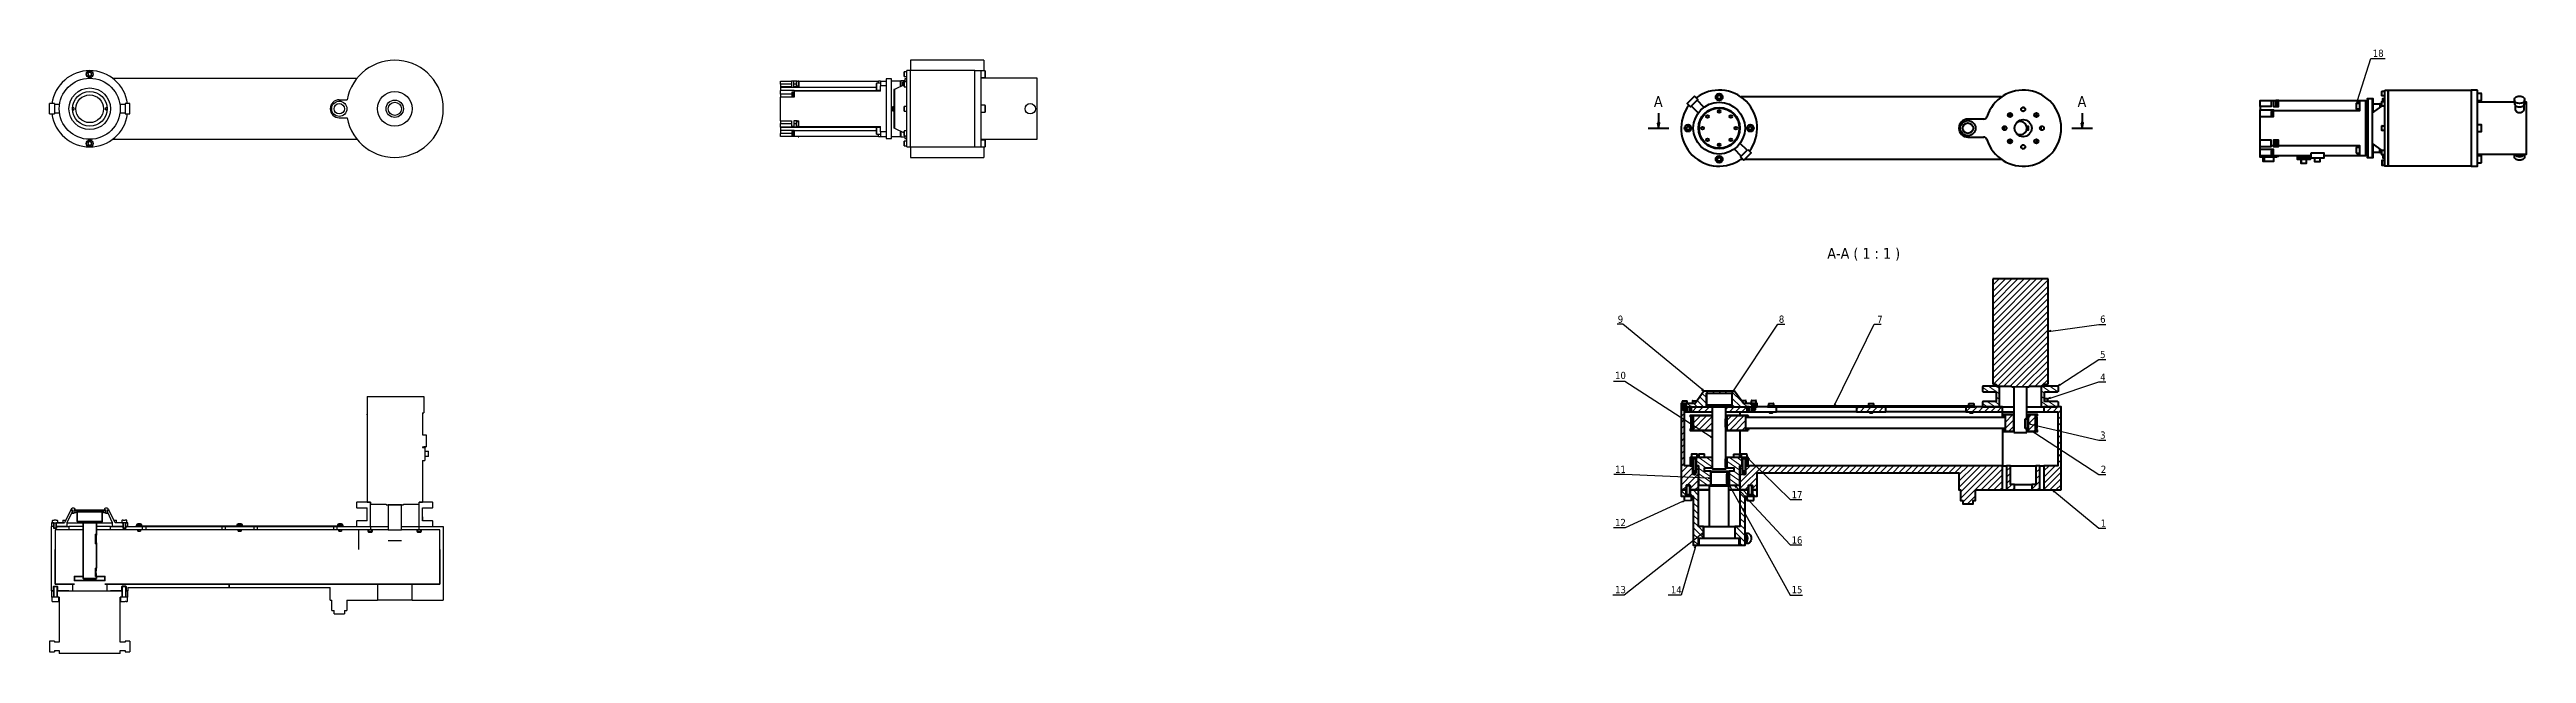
# Model space of a CAD drawing. Header units: millimetres. Extents: x 16604 to 36223, y 4309 to 8014.
# Drawn here: x 16604 to 20177, y 4309 to 5179 of the extents above; entities outside this region: 1.
import ezdxf
from ezdxf import colors
from ezdxf.entities.mleader import LeaderData, LeaderLine
from ezdxf.math import Vec2, Vec3

# ---------------------------------------------------------------- set-up
doc = ezdxf.new("R2010")
doc.units = ezdxf.units.MM
doc.linetypes.add('AM_ISO08W050', pattern=[18, 12, -1.5, 3, -1.5])
doc.linetypes.add('CENTER', pattern=[50.8, 31.75, -6.35, 6.35, -6.35])
doc.layers.get('0').update_dxf_attribs({"lineweight": 35})
for name, color, linetype, lineweight in [('duong tam', 5, 'CENTER', 13), ('Nét mảnh', 130, 'Continuous', 13), ('Nét đậm', 7, 'Continuous', 35)]:
    doc.layers.add(name, color=color, linetype=linetype, lineweight=lineweight)
doc.styles.add('PDF Tahoma', font='tahoma.ttf')
doc.styles.get("Standard").update_dxf_attribs({"font": 'tcvn+7284-2003r.ttf', "height": 4.375})
pattern_1 = [(45, (0.884, -0.884), (-4.490128, 4.490128), [])]
pattern_2 = [(145, (0.884, -0.884), (-3.6422104, -5.2016155), [])]
pattern_3 = [(135, (0.884, -0.884), (-4.490128, -4.490128), [])]

msp = doc.modelspace()

# ---------------------------------------------------------------- texts
at = {"layer": 'Nét đậm', "attachment_point": 4, "style": 'PDF Tahoma'}
for s, insert, char_height in [('18', (19955.5, 5173.8), 10.35), ('A', (18918.4, 5104.4), 15.6), ('A', (19529.6, 5104.4), 15.6), ('A-A ( 1 : 1 )', (19168.5, 4884.1), 15.6), ('9', (18866.2, 4790.6), 10.4), ('8', (19098.6, 4790.6), 10.4), ('7', (19240.5, 4790.4), 10.4), ('6', (19562.1, 4790.6), 10.4), ('5', (19562.1, 4739.7), 10.4), ('10', (18862.4, 4709.5), 10.35), ('4', (19562.1, 4707.1), 10.4), ('3', (19562.1, 4623.5), 10.4), ('11', (18862.4, 4574.3), 10.35), ('2', (19563.1, 4574.3), 10.4), ('17', (19117, 4537.7), 10.35), ('12', (18862.4, 4497.6), 10.35), ('16', (19117, 4472.2), 10.35), ('1', (19563.1, 4496.7), 10.4), ('13', (18862.4, 4400.8), 10.35), ('14', (18942.9, 4400.6), 10.35), ('15', (19117, 4400.8), 10.35)]:
    msp.add_mtext(s, dxfattribs=dict(at, insert=insert, char_height=char_height))

# ---------------------------------------------------------------- blocks, each defined once
blk = doc.blocks.new('_Open')
at = {"color": 0, "linetype": 'ByBlock', "lineweight": -2}
for p, q in [((-1, 0.17), (0, 0)), ((-1, -0.17), (0, 0)), ((0, 0), (-1, 0))]:
    blk.add_line(p, q, dxfattribs=at)

# ---------------------------------------------------------------- hatches: boundary and pattern name
at = {"linetype": 'Continuous', "lineweight": 18}
h = msp.add_hatch(dxfattribs=at)
h.set_pattern_fill('ANSI31', scale=5, style=0)
h.set_pattern_definition([(45, (16138.615, 3542.524), (-11.22532, 11.22532), [])])
h.paths.add_polyline_path([(16639.5, 4514.9), (16639.5, 4511.9), (16641.9, 4511.9), (16641.9, 4514.9)], flags=0)
at = {"layer": 'Nét mảnh', "true_color": 0x58ba48}
h = msp.add_hatch(dxfattribs=at)
h.set_pattern_fill('ANSI31', color=85, scale=2)
h.set_pattern_definition(pattern_1)
h.paths.add_polyline_path([(19486.9, 4848.9), (19407.2, 4848.9), (19407.2, 4697), (19412.1, 4697), (19412.1, 4693.9), (19434.5, 4693.9), (19434.5, 4693), (19437.6, 4693), (19456.5, 4693), (19459.6, 4693), (19459.6, 4693.9), (19482, 4693.9), (19482, 4697), (19486.9, 4697)])
h = msp.add_hatch(dxfattribs=at)
h.set_pattern_fill('ANSI31', color=85, scale=2, angle=90)
h.set_pattern_definition(pattern_3)
h.paths.add_polyline_path([(18994, 4684.1), (18994.4, 4684.1), (19030.7, 4684.1), (19031, 4684.1), (19031, 4664.1), (19060.5, 4664.1), (19060.5, 4669.1), (19047.4, 4669.1), (19034.5, 4687.1), (18990.6, 4687.1), (18977.7, 4669.1), (18966.1, 4669.1), (18964.9, 4669.1, 0.413935), (18964.8, 4669), (18964.8, 4664.1), (18994, 4664.1)])
h = msp.add_hatch(dxfattribs=at)
h.set_pattern_fill('ANSI31', color=85, scale=2, angle=100)
h.set_pattern_definition(pattern_2)
h.paths.add_polyline_path([(19417, 4693.9), (19393.1, 4693.9), (19392.2, 4693), (19392.2, 4687.1), (19393.1, 4686), (19412.1, 4686), (19412.1, 4672.1), (19393.1, 4672.1), (19392.2, 4671.2), (19392.2, 4665.1), (19393.1, 4664.1), (19417, 4664.1)])
h.paths.add_polyline_path([(19501.9, 4693), (19500.8, 4693.9), (19476.9, 4693.9), (19476.9, 4664.1), (19500.8, 4664.1), (19501.9, 4665.1), (19501.9, 4671.2), (19500.8, 4672.1), (19482, 4672.1), (19482, 4686), (19500.8, 4686), (19501.9, 4687.1)])
h = msp.add_hatch(dxfattribs=at)
h.set_pattern_fill('ANSI31', color=85, scale=2, angle=90)
h.set_pattern_definition(pattern_3)
h.paths.add_polyline_path([(18960.8, 4669, 0.414453), (18960.7, 4669.1), (18959.3, 4669.1), (18957.7, 4669.1), (18957.7, 4664.1), (18960.8, 4664.1)])
h = msp.add_hatch(dxfattribs=at)
h.set_pattern_fill('ANSI31', color=85, scale=2)
h.set_pattern_definition(pattern_1)
h.paths.add_polyline_path([(18974.6, 4569.4), (18974.1, 4569.4), (18974.1, 4579.4), (18970.7, 4579.4), (18962.7, 4579.4), (18962.7, 4648.7), (18957.7, 4651.9), (18957.7, 4544.5), (18964.8, 4544.5), (18964.8, 4551), (18965.3, 4551.5), (18967.6, 4551.5), (18970.1, 4551.5), (18970.7, 4551), (18970.7, 4544.5), (18982.6, 4544.5), (18982.6, 4579.4), (18979.2, 4579.4), (18979.2, 4569.4), (18978.6, 4569.4), (18978.6, 4567.5), (18976.7, 4566.2), (18974.6, 4567.5)])
h.paths.add_polyline_path([(18962.7, 4657.1), (18965.7, 4657.1), (18965.7, 4664.1), (18965, 4664.1), (18964.8, 4663.9), (18964.8, 4659.6), (18964.2, 4659.2), (18961.2, 4659.2), (18960.8, 4659.6), (18960.8, 4664.1), (18957.7, 4664.1), (18957.7, 4651.9), (18962.7, 4648.7)])
h.paths.add_polyline_path([(19003.1, 4664.1), (19002.6, 4664.1), (18994, 4664.1), (18972.7, 4664.1), (18972.7, 4657.1), (19003.1, 4657.1)])
h.paths.add_polyline_path([(19052.5, 4664.1), (19031, 4664.1), (19022.5, 4664.1), (19021.9, 4664.1), (19021.9, 4657.1), (19052.5, 4657.1)])
h = msp.add_hatch(dxfattribs=at)
h.set_pattern_fill('ANSI31', color=85, scale=2)
h.set_pattern_definition(pattern_1)
h.paths.add_polyline_path([(19051.2, 4650.1), (19052.6, 4650.1), (19054.8, 4650.5), (19054.4, 4652), (19052.5, 4651.6), (19023.8, 4651.6), (19023.8, 4630.7), (19052.5, 4630.7), (19054.4, 4630.3), (19054.8, 4631.9), (19052.6, 4632.2), (19051.2, 4632.2)])
h.paths.add_polyline_path([(19003.1, 4651.6), (18972.6, 4651.6), (18970.7, 4652), (18970.5, 4650.5), (18972.6, 4650.1), (18975.2, 4650.1), (18975.2, 4640.8), (18991.3, 4630.7), (19003.1, 4630.7)])
h.paths.add_polyline_path([(18975.2, 4640.8), (18975.2, 4632.2), (18972.4, 4632.2), (18970.5, 4631.9), (18970.7, 4630.3), (18972.6, 4630.7), (18991.3, 4630.7)])
h = msp.add_hatch(dxfattribs=at)
h.set_pattern_fill('ANSI31', color=85, scale=2, angle=90)
h.set_pattern_definition(pattern_3)
h.paths.add_polyline_path([(19067.3, 4669.1), (19064.5, 4669.1), (19064.5, 4664.1), (19067.3, 4664.1)])
h = msp.add_hatch(dxfattribs=at)
h.set_pattern_fill('ANSI31', color=85, scale=2, angle=90)
h.set_pattern_definition(pattern_3)
h.paths.add_polyline_path([(19381.4, 4665.1), (19082.3, 4665.1), (19082.3, 4664.1), (19381.4, 4664.1)])
h = msp.add_hatch(dxfattribs=at)
h.set_pattern_fill('ANSI31', color=85, scale=2)
h.set_pattern_definition(pattern_1)
h.paths.add_polyline_path([(19252.8, 4664.1), (19210.8, 4664.1), (19210.8, 4657.1), (19252.8, 4657.1)])
h = msp.add_hatch(dxfattribs=at)
h.set_pattern_fill('ANSI31', color=85, scale=2)
h.set_pattern_definition(pattern_1)
h.paths.add_polyline_path([(19421.2, 4664.1), (19368.4, 4664.1), (19368.4, 4657.1), (19421.2, 4657.1)])
h.paths.add_polyline_path([(19505.9, 4664.1), (19481, 4664.1), (19481, 4657.1), (19501, 4657.1), (19501, 4579.4), (19481, 4579.4), (19481, 4544.5), (19505.9, 4544.5)])
h = msp.add_hatch(dxfattribs=at)
h.set_pattern_fill('ANSI31', color=85, scale=2)
h.set_pattern_definition(pattern_1)
h.paths.add_polyline_path([(19437.6, 4653.1), (19423.7, 4653.1), (19422.6, 4653.3), (19422.2, 4652), (19423.5, 4651.6), (19425.2, 4651.6), (19425.2, 4630.7), (19423.5, 4630.7), (19422.2, 4630.5), (19422.6, 4629), (19423.7, 4629.2), (19437.6, 4629.2)])
h.paths.add_polyline_path([(19468.9, 4651.6), (19470.6, 4651.6), (19471.7, 4652), (19471.5, 4653.3), (19470.4, 4653.1), (19458.3, 4653.1), (19458.3, 4629.2), (19470.4, 4629.2), (19471.5, 4629), (19471.7, 4630.5), (19470.6, 4630.7), (19470.4, 4630.7), (19468.9, 4630.7)])
h = msp.add_hatch(dxfattribs=at)
h.set_pattern_fill('ANSI31', color=85, scale=2, angle=90)
h.set_pattern_definition(pattern_3)
h.paths.add_polyline_path([(18972.6, 4642.5), (18971.6, 4643.1), (18971.6, 4633.2), (18972.6, 4633.2)])
h = msp.add_hatch(dxfattribs=at)
h.set_pattern_fill('ANSI31', color=85, scale=2, angle=100)
h.set_pattern_definition(pattern_2)
h.paths.add_polyline_path([(19003.1, 4591.4), (18980.9, 4591.4), (18980, 4591.4), (18979.2, 4590.8), (18979.2, 4579.4), (18982.6, 4579.4), (18982.6, 4551.5), (18999.5, 4551.5), (19000.7, 4551.5), (19000.7, 4570.3), (19000.7, 4571.5), (18991.2, 4571.5), (18991.2, 4576.4), (19003.1, 4576.4)])
h = msp.add_hatch(dxfattribs=at)
h.set_pattern_fill('ANSI31', color=85, scale=2, angle=100)
h.set_pattern_definition(pattern_2)
h.paths.add_polyline_path([(19045.8, 4591.3, 0.411649), (19045.7, 4591.4), (19044.1, 4591.4), (19023.8, 4591.4), (19023.8, 4576.4), (19033.9, 4576.4), (19033.9, 4571.5), (19026.9, 4571.5), (19026.9, 4551.5), (19042.4, 4551.5), (19042.4, 4579.4), (19045.8, 4579.4)])
h.paths.add_polyline_path([(19054.4, 4591.4), (19052.7, 4591.4), (19051.1, 4591.4, 0.416978), (19051, 4591.3), (19051, 4579.4), (19054.2, 4579.4), (19054.4, 4579.6)])
h = msp.add_hatch(dxfattribs=at)
h.set_pattern_fill('ANSI31', color=85, scale=2)
h.set_pattern_definition(pattern_1)
h.paths.add_polyline_path([(19067.3, 4569.4), (19071.4, 4569.4), (19062.8, 4579.4), (19051, 4579.4), (19051, 4571.9), (19051, 4569.4), (19050.4, 4569.4), (19050.4, 4567.5), (19048.5, 4566.2), (19046.4, 4567.5), (19046.4, 4569.4), (19045.8, 4569.4), (19045.8, 4579.4), (19042.4, 4579.4), (19042.4, 4551.5), (19042.4, 4544.5), (19054.4, 4544.5), (19054.4, 4551), (19055, 4551.5), (19057.4, 4551.5), (19059.7, 4551.5), (19060.5, 4551), (19060.5, 4544.5), (19067.3, 4544.5)])
h.paths.add_polyline_path([(19051, 4571.9), (19050.4, 4571.5), (19050.4, 4569.4), (19051, 4569.4)], flags=17)
h.paths.add_polyline_path([(19046.4, 4571.5), (19045.8, 4571.9), (19045.8, 4569.4), (19046.4, 4569.4)], flags=17)
h.paths.add_polyline_path([(19421.2, 4579.4), (19062.8, 4579.4), (19071.4, 4569.4), (19358.4, 4569.4), (19358.4, 4544.5), (19360.5, 4544.5), (19360.5, 4529.5), (19363.9, 4529.5), (19363.9, 4524.6), (19378.9, 4524.6), (19378.9, 4529.5), (19382.3, 4529.5), (19382.3, 4544.5), (19421.2, 4544.5)])
h = msp.add_hatch(dxfattribs=at)
h.set_pattern_fill('ANSI31', color=85, scale=2)
h.set_pattern_definition(pattern_1)
h.paths.add_polyline_path([(19475, 4579.4), (19469.5, 4579.4), (19469.5, 4552.5), (19463.6, 4552.5), (19463.6, 4544.5), (19475, 4544.5)])
h.paths.add_polyline_path([(19432.6, 4579.4), (19427.1, 4579.4), (19427.1, 4544.5), (19438.7, 4544.5), (19438.7, 4552.5), (19432.6, 4552.5)])
h = msp.add_hatch(dxfattribs=at)
h.set_pattern_fill('ANSI31', color=85, scale=2, angle=90)
h.set_pattern_definition(pattern_3)
h.paths.add_polyline_path([(18982.6, 4544.5), (18970.7, 4544.5), (18970.7, 4535.7, 0.414297), (18970.7, 4535.6), (18970.8, 4535.6), (18972.7, 4535.6), (18975.2, 4535.6), (18975.2, 4464.8), (18982.6, 4464.8), (18982.6, 4474.8), (18983.6, 4474.8), (18990, 4474.8), (18990, 4491.7), (18982.6, 4491.7)])
h.paths.add_polyline_path([(18964.8, 4544.5), (18957.7, 4544.5), (18957.7, 4535.6), (18962.7, 4535.6), (18964.7, 4535.6, 0.414289), (18964.8, 4535.7)])
h.paths.add_polyline_path([(19049.8, 4535.6), (19052.5, 4535.6), (19054.3, 4535.6, 0.414097), (19054.4, 4535.7), (19054.4, 4544.5), (19042.4, 4544.5), (19042.4, 4491.7), (19035, 4491.7), (19035, 4474.8), (19041.5, 4474.8), (19042.4, 4474.8), (19042.4, 4464.8), (19049.8, 4464.8)])
h.paths.add_polyline_path([(19067.3, 4544.5), (19060.5, 4544.5), (19060.5, 4535.7, 0.414172), (19060.6, 4535.6), (19062.4, 4535.6), (19067.3, 4535.6)])
at = {"layer": 'Nét đậm', "transparency": 33554559}
for points in [[(18923.6, 5073.5), (18923.6, 5073.5), (18925.1, 5066.1), (18926.6, 5073.5)], [(19534.8, 5073.5), (19534.8, 5073.5), (19536.3, 5066.1), (19537.6, 5073.5)]]:
    msp.add_hatch(color=256, dxfattribs=at).paths.add_polyline_path(points)
at = {"layer": 'Nét đậm', "true_color": 0x58ba48}
h = msp.add_hatch(dxfattribs=at)
h.set_pattern_fill('ANSI31', color=85, scale=2, angle=90)
h.set_pattern_definition(pattern_3)
h.paths.add_polyline_path([(19471.4, 4649.1), (19470.4, 4649.1), (19470.4, 4633.2), (19471.4, 4633.2)])
h = msp.add_hatch(dxfattribs=at)
h.set_pattern_fill('ANSI31', color=85, scale=2, angle=100)
h.set_pattern_definition(pattern_2)
h.paths.add_polyline_path([(18974.1, 4591.3, 0.414163), (18974, 4591.4), (18972.4, 4591.4), (18970.7, 4591.4), (18970.7, 4579.4), (18974.1, 4579.4)])

# ---------------------------------------------------------------- linework, layer by layer
at = {"color": 7, "linetype": 'Continuous', "lineweight": 25}
for p, q in [((16659, 5143.8), (16660.4, 5146.4)), ((16663.4, 5146.4), (16660.4, 5146.4)), ((16663.4, 5146.4), (16664.8, 5143.8)), ((17836.7, 5140.6), (17836.7, 5147.2)), ((17840.7, 5147.4), (17836.9, 5147.4)), ((17845.7, 5148.9), (17840.7, 5148.9)), ((17840.7, 5038.9), (17840.7, 5148.9)), ((17951.7, 5163.9), (17845.7, 5163.9)), ((17845.7, 5163.9), (17845.7, 5148.9)), ((17938.7, 5148.9), (17845.7, 5148.9)), ((17845.7, 5038.9), (17845.7, 5148.9)), ((17938.7, 5148.9), (17947.7, 5148.9)), ((17938.7, 5038.9), (17938.7, 5148.9)), ((17947.7, 5038.9), (17947.7, 5148.9)), ((17953.4, 5148.8), (17947.7, 5148.8)), ((17951.7, 5163.9), (17951.7, 5148.8)), ((17953.7, 5148.5), (17953.7, 5139.1)), ((16659, 5143.8), (16660.4, 5141.3)), ((16660.4, 5141.3), (16663.4, 5141.3)), ((16664.8, 5143.8), (16663.4, 5141.3)), ((16694.9, 5137.9), (17047.4, 5137.9)), ((17658.4, 5133.9), (17674.4, 5133.9)), ((17658.4, 5129.5), (17658.4, 5133.9)), ((17674.4, 5129.5), (17658.4, 5129.5)), ((17658.4, 5129.5), (17658.4, 5125.5)), ((17674.4, 5125.5), (17658.4, 5125.5)), ((17658.4, 5125.5), (17658.4, 5125.3)), ((17658.4, 5125.3), (17658.4, 5120.2)), ((17677.9, 5120.2), (17658.4, 5120.2)), ((17658.4, 5115.1), (17658.4, 5120.2)), ((17658.4, 5115.1), (17658.4, 5110.6)), ((17677.9, 5110.6), (17658.4, 5110.6)), ((17658.4, 5076.7), (17658.4, 5110.6)), ((17674.4, 5133.9), (17674.4, 5125.5)), ((17677.4, 5133.9), (17674.4, 5133.9)), ((17676.7, 5117.8), (17674.7, 5117.8)), ((17674.7, 5117.8), (17674.7, 5112.3)), ((17674.7, 5112.3), (17676.7, 5112.3)), ((17676.7, 5118), (17676.7, 5112.1)), ((17677.4, 5118), (17676.7, 5118)), ((17676.7, 5112.1), (17677.4, 5112.1)), ((17677.4, 5125.5), (17677.4, 5133.9)), ((17682.4, 5133.9), (17677.4, 5133.9)), ((17682.4, 5125.5), (17677.4, 5125.5)), ((17677.9, 5118.1), (17677.4, 5118.1)), ((17677.4, 5118.1), (17677.4, 5112.1)), ((17677.9, 5112.1), (17677.4, 5112.1)), ((17677.9, 5120.2), (17799.7, 5120.2)), ((17677.9, 5120.2), (17677.9, 5119.5)), ((17677.9, 5120.2), (17677.9, 5120.2)), ((17677.9, 5119.5), (17677.9, 5110.6)), ((17799.7, 5119.5), (17677.9, 5119.5)), ((17681.1, 5133.8), (17683.7, 5133.8)), ((17681.1, 5133.8), (17681.1, 5126.8)), ((17681.1, 5126.8), (17683.7, 5126.8)), ((17682.4, 5133.9), (17682.4, 5133.8)), ((17682.4, 5133.9), (17683.7, 5133.9)), ((17682.4, 5125.5), (17682.4, 5126.8)), ((17682.4, 5125.4), (17682.4, 5125.5)), ((17682.4, 5125.4), (17684.7, 5125.4)), ((17683.7, 5134.1), (17684.7, 5134.1)), ((17683.7, 5134.1), (17683.7, 5126.5)), ((17683.7, 5126.5), (17684.7, 5126.5)), ((17684.7, 5133.9), (17684.7, 5134.1)), ((17684.7, 5133.9), (17684.7, 5125.4)), ((17684.7, 5133.9), (17799.7, 5133.9)), ((17796.7, 5121), (17796.7, 5130.4)), ((17802.7, 5130.7), (17797, 5130.7)), ((17797, 5120.7), (17802.7, 5120.7)), ((17799.7, 5130.7), (17799.7, 5133.9)), ((17802.7, 5133.9), (17799.7, 5133.9)), ((17799.7, 5120.2), (17799.7, 5120.7)), ((17799.7, 5119.5), (17799.7, 5120.2)), ((17802.7, 5120), (17799.7, 5120)), ((17799.7, 5119.5), (17799.7, 5119.5)), ((17802.7, 5119.5), (17799.7, 5119.5)), ((17802.7, 5133.9), (17810.7, 5133.9)), ((17802.7, 5133.9), (17802.7, 5126.9)), ((17802.7, 5119.5), (17802.7, 5126.9)), ((17810.7, 5126.9), (17802.7, 5126.9)), ((17810.7, 5136.9), (17810.7, 5050.9)), ((17811.2, 5050.9), (17811.2, 5136.9)), ((17818.2, 5136.9), (17811.2, 5136.9)), ((17818.2, 5136.9), (17818.2, 5050.9)), ((17818.7, 5050.9), (17818.7, 5136.9)), ((17831.7, 5133.9), (17818.7, 5133.9)), ((17822.7, 5121.9), (17821.7, 5121.9)), ((17821.7, 5121.9), (17821.7, 5065.9)), ((17836.7, 5128.5), (17822.7, 5121.9)), ((17822.7, 5121.9), (17822.7, 5065.9)), ((17831.7, 5126.1), (17831.7, 5133.9)), ((17837.7, 5134.2), (17832, 5134.2)), ((17834.9, 5127.6), (17834.9, 5132.5)), ((17836.9, 5132.7), (17835.1, 5132.7)), ((17836.7, 5125.9), (17836.7, 5132.5)), ((17836.9, 5140.4), (17840.7, 5140.4)), ((17840.7, 5132.7), (17836.9, 5132.7)), ((17836.9, 5125.7), (17840.7, 5125.7)), ((17837.7, 5136.9), (17837.7, 5133.9)), ((17837.7, 5132.7), (17837.7, 5134)), ((17838.2, 5132.7), (17838.2, 5136.9)), ((17840.7, 5136.9), (17838.2, 5136.9)), ((17947.7, 5138.8), (17953.4, 5138.8)), ((18028.7, 5137.9), (17947.7, 5137.9)), ((17951.7, 5138.8), (17951.7, 5137.9)), ((18028.7, 5049.9), (18028.7, 5137.9)), ((16610.9, 5101.4), (16603.9, 5101.4)), ((16603.9, 5086.4), (16603.9, 5101.4)), ((16603.9, 5086.4), (16610.9, 5086.4)), ((16610.9, 5101.4), (16610.9, 5086.4)), ((16618.3, 5099.9), (16610.9, 5099.9)), ((16610.9, 5087.9), (16618.3, 5087.9)), ((16712.9, 5099.9), (16705.5, 5099.9)), ((16705.5, 5087.9), (16712.9, 5087.9)), ((16719.9, 5101.4), (16712.9, 5101.4)), ((16712.9, 5101.4), (16712.9, 5086.4)), ((16712.9, 5086.4), (16719.9, 5086.4)), ((16719.9, 5086.4), (16719.9, 5101.4)), ((17021.9, 5106.9), (17033.1, 5106.9)), ((17021.9, 5080.9), (17033.1, 5080.9)), ((17658.4, 5076.7), (17674.4, 5076.7)), ((17658.4, 5076.7), (17658.4, 5072.7)), ((17674.4, 5076.7), (17674.4, 5068.2)), ((17682.4, 5076.7), (17677.4, 5076.7)), ((17677.4, 5076.7), (17677.4, 5068.2)), ((17681.1, 5075.7), (17683.7, 5075.7)), ((17681.1, 5075.7), (17681.1, 5068.7)), ((17682.4, 5076.7), (17684.7, 5076.7)), ((17682.4, 5076.7), (17682.4, 5076.7)), ((17682.4, 5075.7), (17682.4, 5076.7)), ((17683.7, 5076), (17684.7, 5076)), ((17683.7, 5076), (17683.7, 5068.4)), ((17684.7, 5073.4), (17684.7, 5076.7)), ((17819.4, 5094.3), (17819.4, 5094.4)), ((17819.5, 5094.3), (17819.4, 5094.3)), ((17819.4, 5093.3), (17819.4, 5093.5)), ((17819.4, 5093.5), (17819.5, 5093.5)), ((17819.5, 5095.2), (17819.5, 5095.2)), ((17819.5, 5092.6), (17819.5, 5092.6)), ((17821.7, 5096.7), (17820.3, 5096.7)), ((17820.3, 5091.1), (17821.7, 5091.1)), ((17836.7, 5090.6), (17836.7, 5097.2)), ((17840.7, 5097.4), (17836.9, 5097.4)), ((17836.9, 5090.4), (17840.7, 5090.4)), ((17953.4, 5098.9), (17947.7, 5098.9)), ((17947.7, 5088.9), (17953.4, 5088.9)), ((17953.7, 5098.6), (17953.7, 5098.2)), ((17953.7, 5098.2), (17953.7, 5089.2)), ((16659, 5043.9), (16660.4, 5046.5)), ((16659, 5043.9), (16660.4, 5041.4)), ((16663.4, 5046.5), (16660.4, 5046.5)), ((16660.4, 5041.4), (16663.4, 5041.4)), ((16663.4, 5046.5), (16664.8, 5043.9)), ((16664.8, 5043.9), (16663.4, 5041.4)), ((16694.9, 5049.9), (17047.4, 5049.9)), ((17658.4, 5072.7), (17674.4, 5072.7)), ((17658.4, 5067.6), (17658.4, 5072.7)), ((17674.4, 5067.6), (17658.4, 5067.6)), ((17658.4, 5067.6), (17658.4, 5067.5)), ((17658.4, 5067.5), (17799.7, 5067.5)), ((17658.4, 5067.5), (17658.4, 5062.8)), ((17677.9, 5062.8), (17658.4, 5062.8)), ((17658.4, 5062.8), (17658.4, 5058.3)), ((17658.4, 5053.9), (17658.4, 5058.3)), ((17677.9, 5053.9), (17658.4, 5053.9)), ((17677.4, 5068.2), (17674.4, 5068.2)), ((17674.4, 5068.2), (17674.4, 5067.6)), ((17676.7, 5061.1), (17674.7, 5061.1)), ((17674.7, 5061.1), (17674.7, 5055.6)), ((17674.7, 5055.6), (17676.7, 5055.6)), ((17677.4, 5061.3), (17676.7, 5061.3)), ((17676.7, 5061.3), (17676.7, 5055.4)), ((17676.7, 5055.4), (17677.4, 5055.4)), ((17677.4, 5067.6), (17677.4, 5068.2)), ((17682.4, 5067.6), (17677.4, 5067.6)), ((17677.9, 5061.3), (17677.4, 5061.3)), ((17677.4, 5061.3), (17677.4, 5055.3)), ((17677.9, 5055.3), (17677.4, 5055.3)), ((17677.9, 5062.8), (17677.9, 5062.4)), ((17677.9, 5062.4), (17677.9, 5053.9)), ((17799.7, 5053.9), (17677.9, 5053.9)), ((17681.1, 5068.7), (17683.7, 5068.7)), ((17682.4, 5068.7), (17682.4, 5067.6)), ((17682.4, 5067.6), (17682.4, 5067.6)), ((17682.4, 5067.6), (17684.7, 5067.6)), ((17683.7, 5068.4), (17684.7, 5068.4)), ((17683.7, 5053.9), (17683.7, 5053.7)), ((17683.7, 5053.7), (17684.7, 5053.7)), ((17684.7, 5070.9), (17684.7, 5073.4)), ((17684.7, 5068.2), (17684.7, 5070.9)), ((17684.7, 5068.2), (17799.7, 5068.2)), ((17684.7, 5068.2), (17684.7, 5067.6)), ((17684.7, 5053.7), (17684.7, 5053.9)), ((17796.7, 5057.4), (17796.7, 5066.8)), ((17802.7, 5067.1), (17797, 5067.1)), ((17797, 5057.1), (17802.7, 5057.1)), ((17799.7, 5068.2), (17802.7, 5068.2)), ((17799.7, 5068.2), (17799.7, 5068.2)), ((17799.7, 5067.5), (17799.7, 5068.2)), ((17799.7, 5067.8), (17802.7, 5067.8)), ((17799.7, 5067.1), (17799.7, 5067.5)), ((17799.7, 5053.9), (17799.7, 5057.1)), ((17799.7, 5053.9), (17802.7, 5053.9)), ((17802.7, 5060.9), (17802.7, 5068.2)), ((17810.7, 5060.9), (17802.7, 5060.9)), ((17802.7, 5060.9), (17802.7, 5053.9)), ((17802.7, 5053.9), (17810.7, 5053.9)), ((17811.2, 5050.9), (17818.2, 5050.9)), ((17818.7, 5053.9), (17831.7, 5053.9)), ((17822.7, 5065.9), (17821.7, 5065.9)), ((17822.7, 5065.9), (17836.7, 5059.3)), ((17831.7, 5053.8), (17831.7, 5061.6)), ((17832, 5053.5), (17837.7, 5053.5)), ((17836.7, 5055.2), (17836.7, 5061.8)), ((17836.7, 5045.1), (17836.7, 5047.2)), ((17836.7, 5040.6), (17836.7, 5045.1)), ((17840.7, 5062), (17836.9, 5062)), ((17836.9, 5055), (17840.7, 5055)), ((17840.7, 5047.4), (17836.9, 5047.4)), ((17836.9, 5040.4), (17840.7, 5040.4)), ((17837.7, 5053.8), (17837.7, 5055)), ((17837.7, 5053.8), (17837.7, 5050.9)), ((17838.2, 5050.9), (17838.2, 5055)), ((17838.2, 5050.9), (17840.7, 5050.9)), ((17840.7, 5038.9), (17845.7, 5038.9)), ((17845.7, 5038.9), (17938.7, 5038.9)), ((17845.7, 5038.9), (17845.7, 5023.9)), ((17938.7, 5038.9), (17947.7, 5038.9)), ((17947.7, 5049.9), (18028.7, 5049.9)), ((17953.4, 5048.9), (17947.7, 5048.9)), ((17947.7, 5038.9), (17953.4, 5038.9)), ((17951.7, 5049.9), (17951.7, 5048.9)), ((17951.7, 5038.9), (17951.7, 5023.9)), ((17953.7, 5048.6), (17953.7, 5039.2)), ((17845.7, 5023.9), (17951.7, 5023.9)), ((17061.7, 4653.9), (17061.7, 4652.9)), ((17061.9, 4653.9), (17061.7, 4653.9)), ((17061.7, 4652.9), (17061.9, 4652.9)), ((17061.9, 4679.2), (17061.9, 4526.9)), ((17061.9, 4679.2), (17143.9, 4679.2)), ((17141.9, 4655.7), (17143.9, 4655.7)), ((17141.9, 4655.7), (17141.9, 4624.2)), ((17143.9, 4679.2), (17143.9, 4655.7)), ((17141.9, 4624.2), (17143.7, 4624.2)), ((17143.7, 4624.2), (17143.7, 4624.1)), ((17143.7, 4624.1), (17147, 4624.1)), ((17147, 4624.1), (17147, 4606.9)), ((17141.9, 4606.8), (17143.7, 4606.8)), ((17141.9, 4606.8), (17141.9, 4605.6)), ((17143.7, 4606.4), (17141.9, 4606.4)), ((17141.9, 4605.6), (17145.3, 4605.6)), ((17141.9, 4587), (17145.3, 4587)), ((17141.9, 4587), (17141.9, 4526.9)), ((17143.7, 4606.9), (17147, 4606.9)), ((17143.7, 4606.9), (17143.7, 4606.8)), ((17143.7, 4606.4), (17143.7, 4606.8)), ((17147, 4606.5), (17143.7, 4606.5)), ((17145.3, 4605.6), (17145.3, 4587)), ((17145.3, 4600.2), (17150.7, 4600.2)), ((17150.7, 4592.8), (17145.3, 4592.8)), ((17147, 4606.5), (17147, 4606.9)), ((17150.7, 4592.8), (17150.7, 4600.2)), ((16633.9, 4514.9), (16625.4, 4496.9)), ((16636, 4511.9), (16628.9, 4496.9)), ((16633.9, 4515.9), (16633.9, 4514.9)), ((16633.9, 4515.9), (16635.9, 4515.9)), ((16633.9, 4514.9), (16635.9, 4514.9)), ((16636.3, 4514.9), (16633.9, 4514.9)), ((16635.1, 4517.3), (16635.1, 4515.9)), ((16636.3, 4515.9), (16635.1, 4515.9)), ((16635.9, 4515.9), (16635.9, 4514.9)), ((16636, 4511.9), (16636.3, 4511.9)), ((16636.3, 4514.9), (16636.3, 4511.9)), ((16636.3, 4514.9), (16636.4, 4514.9)), ((16636.4, 4511.9), (16636.3, 4511.9)), ((16636.4, 4515.8), (16636.4, 4510.9)), ((16636.4, 4510.9), (16639.4, 4510.9)), ((16636.6, 4518.1), (16636.6, 4518.1)), ((16637.5, 4518.3), (16637.3, 4518.3)), ((16638.5, 4518.3), (16638.3, 4518.3)), ((16639.2, 4518.1), (16639.2, 4518.1)), ((16639.4, 4510.9), (16639.4, 4515.8)), ((16639.4, 4514.9), (16639.5, 4514.9)), ((16639.5, 4511.9), (16639.4, 4511.9)), ((16640.7, 4515.9), (16639.5, 4515.9)), ((16639.5, 4511.9), (16639.5, 4514.9)), ((16641.9, 4514.9), (16639.5, 4514.9)), ((16639.5, 4511.9), (16641.9, 4511.9)), ((16639.9, 4514.9), (16639.9, 4515.9)), ((16639.9, 4515.9), (16683.9, 4515.9)), ((16639.9, 4514.9), (16683.9, 4514.9)), ((16640.7, 4515.9), (16640.7, 4517.3)), ((16641.9, 4514.9), (16641.9, 4511.9)), ((16643.9, 4511.9), (16641.9, 4511.9)), ((16681.9, 4511.9), (16679.9, 4511.9)), ((16681.9, 4511.9), (16681.9, 4514.9)), ((16684.3, 4514.9), (16681.9, 4514.9)), ((16681.9, 4511.9), (16684.3, 4511.9)), ((16683.1, 4517.3), (16683.1, 4515.9)), ((16684.3, 4515.9), (16683.1, 4515.9)), ((16683.9, 4515.9), (16683.9, 4514.9)), ((16684.3, 4514.9), (16684.3, 4511.9)), ((16684.3, 4514.9), (16684.4, 4514.9)), ((16684.4, 4511.9), (16684.3, 4511.9)), ((16684.4, 4515.8), (16684.4, 4510.9)), ((16684.4, 4510.9), (16687.4, 4510.9)), ((16684.6, 4518.1), (16684.6, 4518.1)), ((16685.5, 4518.3), (16685.3, 4518.3)), ((16686.5, 4518.3), (16686.3, 4518.3)), ((16687.4, 4510.9), (16687.4, 4515.8)), ((16687.4, 4514.9), (16687.5, 4514.9)), ((16687.5, 4511.9), (16687.4, 4511.9)), ((16688.7, 4515.9), (16687.5, 4515.9)), ((16687.5, 4511.9), (16687.5, 4514.9)), ((16689.9, 4514.9), (16687.5, 4514.9)), ((16687.5, 4511.9), (16687.8, 4511.9)), ((16694.9, 4496.9), (16687.8, 4511.9)), ((16687.9, 4514.9), (16687.9, 4515.9)), ((16687.9, 4515.9), (16689.9, 4515.9)), ((16687.9, 4514.9), (16689.9, 4514.9)), ((16688.7, 4515.9), (16688.7, 4517.3)), ((16689.9, 4514.9), (16689.9, 4515.9)), ((16698.4, 4496.9), (16689.9, 4514.9)), ((17047.4, 4526.9), (17046.9, 4526.4)), ((17046.9, 4526.4), (17046.9, 4519.4)), ((17046.9, 4519.4), (17047.4, 4518.9)), ((17066.9, 4526.9), (17047.4, 4526.9)), ((17047.4, 4518.9), (17061.9, 4518.9)), ((17061.5, 4505.6), (17061.5, 4499.9)), ((17061.8, 4505.9), (17061.9, 4505.9)), ((17061.9, 4526.9), (17066.9, 4526.9)), ((17061.9, 4499.9), (17061.9, 4518.9)), ((17066.9, 4526.9), (17066.9, 4523.9)), ((17066.9, 4491.9), (17066.9, 4526.9)), ((17066.9, 4523.9), (17089.4, 4523.9)), ((17089.4, 4523.9), (17089.4, 4522.9)), ((17089.4, 4522.9), (17092.4, 4522.9)), ((17092.4, 4522.9), (17092.4, 4486.9)), ((17111.4, 4522.9), (17114.4, 4522.9)), ((17111.4, 4486.9), (17111.4, 4522.9)), ((17114.4, 4523.9), (17136.9, 4523.9)), ((17114.4, 4522.9), (17114.4, 4523.9)), ((17136.9, 4526.9), (17141.9, 4526.9)), ((17136.9, 4523.9), (17136.9, 4526.9)), ((17136.9, 4491.9), (17136.9, 4526.9)), ((17156.4, 4526.9), (17136.9, 4526.9)), ((17141.9, 4499.9), (17141.9, 4518.9)), ((17141.9, 4518.9), (17156.4, 4518.9)), ((17141.9, 4505.9), (17141.9, 4505.9)), ((17142.2, 4499.9), (17142.2, 4505.6)), ((17156.9, 4526.4), (17156.4, 4526.9)), ((17156.4, 4518.9), (17156.9, 4519.4)), ((17156.9, 4519.4), (17156.9, 4526.4)), ((16606.9, 4496.9), (16606.9, 4491.9)), ((16609.9, 4496.9), (16606.9, 4496.9)), ((16609.9, 4491.9), (16606.9, 4491.9)), ((16606.9, 4398.9), (16606.9, 4491.9)), ((16608.4, 4496.9), (16608.4, 4500.7)), ((16608.4, 4496.9), (16609.7, 4496.9)), ((16608.6, 4500.9), (16610.2, 4500.9)), ((16609.9, 4496.9), (16609.9, 4491.9)), ((16609.9, 4496.9), (16625.4, 4496.9)), ((16609.9, 4496.7), (16609.9, 4495.1)), ((16609.9, 4494.5), (16609.9, 4494.4)), ((16609.9, 4493.9), (16609.9, 4493.8)), ((16609.9, 4493.2), (16609.9, 4493.1)), ((16609.9, 4492.6), (16609.9, 4492.5)), ((16609.9, 4489.3), (16610.3, 4488.9)), ((16610.2, 4500.9), (16610.8, 4500.9)), ((16613.5, 4488.9), (16610.3, 4488.9)), ((16612.6, 4500.9), (16610.8, 4500.9)), ((16611.9, 4486.9), (16611.9, 4486.4)), ((16613.9, 4486.9), (16611.9, 4486.9)), ((16611.9, 4485.2), (16611.9, 4458.9)), ((16613.6, 4500.9), (16612.6, 4500.9)), ((16613.5, 4488.9), (16613.9, 4489.3)), ((16613.6, 4500.9), (16615.2, 4500.9)), ((16613.9, 4491.9), (16613.9, 4496.9)), ((16625.4, 4496.9), (16613.9, 4496.9)), ((16613.9, 4495.1), (16613.9, 4496.7)), ((16613.9, 4494.4), (16613.9, 4494.5)), ((16613.9, 4493.8), (16613.9, 4493.9)), ((16613.9, 4493.1), (16613.9, 4493.2)), ((16613.9, 4492.5), (16613.9, 4492.6)), ((16628.9, 4491.9), (16613.9, 4491.9)), ((16613.9, 4491.9), (16631.9, 4491.9)), ((16631.9, 4486.9), (16613.9, 4486.9)), ((16614.1, 4496.9), (16615.4, 4496.9)), ((16615.4, 4500.7), (16615.4, 4496.9)), ((16623, 4500.7), (16623, 4496.9)), ((16623.2, 4500.9), (16627.3, 4500.9)), ((16628.9, 4496.9), (16694.9, 4496.9)), ((16628.9, 4496.9), (16628.9, 4491.9)), ((16631.9, 4491.9), (16631.9, 4486.9)), ((16652.4, 4491.9), (16631.9, 4491.9)), ((16652.4, 4486.9), (16631.9, 4486.9)), ((16691.9, 4491.9), (16671.4, 4491.9)), ((16691.9, 4486.9), (16671.4, 4486.9)), ((16691.9, 4486.9), (16691.9, 4491.9)), ((16691.9, 4491.9), (16709.9, 4491.9)), ((16709.9, 4486.9), (16691.9, 4486.9)), ((16694.9, 4491.9), (16694.9, 4496.9)), ((16709.9, 4491.9), (16694.9, 4491.9)), ((16696.5, 4500.9), (16700.5, 4500.9)), ((16713.9, 4496.9), (16698.4, 4496.9)), ((16700.7, 4496.9), (16700.7, 4500.7)), ((16708.4, 4500.7), (16708.4, 4496.9)), ((16708.4, 4496.9), (16709.7, 4496.9)), ((16710.2, 4500.9), (16708.6, 4500.9)), ((16709.9, 4496.9), (16709.9, 4491.9)), ((16709.9, 4496.7), (16709.9, 4495.1)), ((16709.9, 4494.5), (16709.9, 4494.4)), ((16709.9, 4493.9), (16709.9, 4493.8)), ((16709.9, 4493.2), (16709.9, 4493.1)), ((16709.9, 4492.6), (16709.9, 4492.5)), ((16709.9, 4491.9), (16709.9, 4491.8)), ((16710.3, 4488.9), (16709.9, 4489.3)), ((16713.9, 4486.9), (16709.9, 4486.9)), ((16710.2, 4500.9), (16711.2, 4500.9)), ((16710.3, 4488.9), (16713.5, 4488.9)), ((16711.2, 4500.9), (16713, 4500.9)), ((16713.6, 4500.9), (16713, 4500.9)), ((16713.9, 4489.3), (16713.5, 4488.9)), ((16715.2, 4500.9), (16713.6, 4500.9)), ((16713.9, 4491.9), (16713.9, 4496.9)), ((16716.9, 4496.9), (16713.9, 4496.9)), ((16713.9, 4495.1), (16713.9, 4496.7)), ((16713.9, 4494.4), (16713.9, 4494.5)), ((16713.9, 4493.8), (16713.9, 4493.9)), ((16713.9, 4493.1), (16713.9, 4493.2)), ((16713.9, 4492.5), (16713.9, 4492.6)), ((16713.9, 4491.8), (16713.9, 4491.9)), ((16716.9, 4491.9), (16713.9, 4491.9)), ((16713.9, 4491.9), (16737.6, 4491.9)), ((16737.6, 4486.9), (16713.9, 4486.9)), ((16714.1, 4496.9), (16715.4, 4496.9)), ((16715.4, 4496.9), (16715.4, 4500.7)), ((16716.9, 4491.9), (16716.9, 4496.9)), ((16728.2, 4492.9), (16728.2, 4491.9)), ((16728.2, 4492.9), (17028.2, 4492.9)), ((16728.2, 4491.9), (17028.2, 4491.9)), ((16729.2, 4494.5), (16729.2, 4492.9)), ((16731.2, 4495.7), (16731.2, 4495.7)), ((16731.2, 4485.3), (16731.2, 4485.2)), ((16731.2, 4485.2), (16731.6, 4484.9)), ((16731.2, 4485.2), (16735.2, 4485.2)), ((16731.6, 4484.9), (16734.8, 4484.9)), ((16732.3, 4495.9), (16732.7, 4495.9)), ((16732.7, 4495.9), (16732.7, 4495.7)), ((16733.7, 4495.7), (16733.7, 4495.9)), ((16733.7, 4495.9), (16734.1, 4495.9)), ((16734.8, 4484.9), (16735.2, 4485.2)), ((16735.2, 4495.7), (16735.2, 4495.7)), ((16735.2, 4485.2), (16735.2, 4485.3)), ((16737.2, 4492.9), (16737.2, 4494.5)), ((16737.6, 4491.9), (16737.6, 4486.9)), ((16742.6, 4486.9), (16737.6, 4486.9)), ((16742.6, 4491.9), (16742.6, 4486.9)), ((16852.9, 4486.9), (16742.6, 4486.9)), ((16852.9, 4486.9), (16852.9, 4491.9)), ((16857.9, 4486.9), (16852.9, 4486.9)), ((16857.9, 4486.9), (16857.9, 4491.9)), ((16857.9, 4491.9), (16898.4, 4491.9)), ((16898.4, 4486.9), (16857.9, 4486.9)), ((16874.2, 4494.5), (16874.2, 4492.9)), ((16876.2, 4495.7), (16876.2, 4495.7)), ((16876.2, 4486.6), (16876.2, 4486.5)), ((16876.2, 4486), (16876.2, 4485.9)), ((16876.2, 4485.3), (16876.2, 4485.2)), ((16876.2, 4485.3), (16876.2, 4485.2)), ((16876.2, 4485.2), (16876.6, 4484.9)), ((16876.2, 4485.2), (16876.6, 4484.9)), ((16876.6, 4486.9), (16876.6, 4486.9)), ((16876.6, 4486.9), (16879.8, 4486.9)), ((16876.6, 4484.9), (16879.8, 4484.9)), ((16876.6, 4484.9), (16879.8, 4484.9)), ((16877.3, 4495.9), (16877.7, 4495.9)), ((16877.7, 4495.9), (16877.7, 4495.7)), ((16878.7, 4495.7), (16878.7, 4495.9)), ((16878.7, 4495.9), (16879.1, 4495.9)), ((16879.8, 4486.9), (16879.8, 4486.9)), ((16879.8, 4484.9), (16880.2, 4485.2)), ((16879.8, 4484.9), (16880.2, 4485.2)), ((16880.2, 4495.7), (16880.2, 4495.7)), ((16880.2, 4486.5), (16880.2, 4486.6)), ((16880.2, 4485.9), (16880.2, 4486)), ((16880.2, 4485.2), (16880.2, 4485.3)), ((16880.2, 4485.2), (16880.2, 4485.3)), ((16882.2, 4492.9), (16882.2, 4494.5)), ((16898.4, 4491.9), (16898.4, 4486.9)), ((16903.4, 4486.9), (16898.4, 4486.9)), ((16903.4, 4491.9), (16903.4, 4486.9)), ((17013.9, 4486.9), (16903.4, 4486.9)), ((17013.9, 4486.9), (17013.9, 4491.9)), ((17018.9, 4486.9), (17013.9, 4486.9)), ((17018.9, 4486.9), (17018.9, 4491.9)), ((17018.9, 4491.9), (17066.9, 4491.9)), ((17066.9, 4486.9), (17018.9, 4486.9)), ((17019.2, 4494.5), (17019.2, 4492.9)), ((17021.2, 4495.7), (17021.2, 4495.7)), ((17021.2, 4486.6), (17021.2, 4486.5)), ((17021.2, 4486), (17021.2, 4485.9)), ((17021.2, 4485.3), (17021.2, 4485.2)), ((17021.2, 4485.2), (17021.6, 4484.9)), ((17021.2, 4485.2), (17025.2, 4485.2)), ((17021.6, 4484.9), (17024.8, 4484.9)), ((17022.3, 4495.9), (17022.7, 4495.9)), ((17022.7, 4495.9), (17022.7, 4495.7)), ((17023.7, 4495.7), (17023.7, 4495.9)), ((17023.7, 4495.9), (17024.1, 4495.9)), ((17024.8, 4484.9), (17025.2, 4485.2)), ((17025.2, 4495.7), (17025.2, 4495.7)), ((17025.2, 4486.5), (17025.2, 4486.6)), ((17025.2, 4485.9), (17025.2, 4486)), ((17025.2, 4485.2), (17025.2, 4485.3)), ((17027.2, 4492.9), (17027.2, 4494.5)), ((17028.2, 4491.9), (17028.2, 4492.9)), ((17047.4, 4499.9), (17046.9, 4499.4)), ((17046.9, 4499.4), (17046.9, 4492.4)), ((17046.9, 4492.4), (17047.4, 4491.9)), ((17061.9, 4499.9), (17047.4, 4499.9)), ((17047.4, 4491.9), (17066.9, 4491.9)), ((17049.9, 4458.9), (17049.9, 4486.9)), ((17063.5, 4484.5), (17064.1, 4483.9)), ((17064.1, 4483.9), (17069, 4483.9)), ((17066.9, 4491.9), (17092.4, 4491.9)), ((17066.9, 4491.9), (17066.9, 4486.9)), ((17092.4, 4486.9), (17066.9, 4486.9)), ((17069, 4483.9), (17069.5, 4484.5)), ((17069.5, 4484.5), (17069.5, 4484.5)), ((17092.4, 4486.9), (17111.4, 4486.9)), ((17092.4, 4471.9), (17111.4, 4471.9)), ((17111.4, 4491.9), (17136.9, 4491.9)), ((17136.9, 4486.9), (17111.4, 4486.9)), ((17134.2, 4484.5), (17134.8, 4483.9)), ((17134.8, 4483.9), (17139.7, 4483.9)), ((17136.9, 4491.9), (17156.4, 4491.9)), ((17136.9, 4486.9), (17136.9, 4491.9)), ((17136.9, 4491.9), (17171.9, 4491.9)), ((17166.9, 4486.9), (17136.9, 4486.9)), ((17139.7, 4483.9), (17140.2, 4484.5)), ((17140.2, 4484.5), (17140.2, 4484.5)), ((17156.4, 4499.9), (17141.9, 4499.9)), ((17156.9, 4499.4), (17156.4, 4499.9)), ((17156.4, 4491.9), (17156.9, 4492.4)), ((17156.9, 4492.4), (17156.9, 4499.4)), ((17166.9, 4458.9), (17166.9, 4486.9)), ((17171.9, 4491.9), (17171.9, 4385.9)), ((16606.9, 4398.9), (16606.9, 4389.9)), ((16609.4, 4398.9), (16606.9, 4398.9)), ((16606.9, 4398.9), (16609.4, 4398.9)), ((16609.9, 4405.9), (16609.4, 4405.4)), ((16609.4, 4405.3), (16609.4, 4405.4)), ((16609.4, 4398.9), (16609.4, 4389.9)), ((16609.4, 4398.5), (16609.4, 4398.3)), ((16609.4, 4397.5), (16609.4, 4397.3)), ((16609.4, 4396.5), (16609.4, 4396.3)), ((16609.4, 4395.5), (16609.4, 4395.3)), ((16609.9, 4405.9), (16614.8, 4405.9)), ((16615.4, 4405.4), (16614.8, 4405.9)), ((16615.4, 4405.4), (16615.4, 4405.3)), ((16615.4, 4389.9), (16615.4, 4398.9)), ((16631.9, 4398.9), (16615.4, 4398.9)), ((16615.4, 4398.9), (16636.9, 4398.9)), ((16615.4, 4398.3), (16615.4, 4398.5)), ((16615.4, 4397.3), (16615.4, 4397.5)), ((16615.4, 4396.3), (16615.4, 4396.5)), ((16615.4, 4395.3), (16615.4, 4395.5)), ((16636.9, 4408.9), (16636.9, 4398.9)), ((16636.9, 4398.9), (16686.9, 4398.9)), ((16686.9, 4398.9), (16686.9, 4408.9)), ((16686.9, 4398.9), (16708.4, 4398.9)), ((16708.4, 4398.9), (16691.9, 4398.9)), ((16708.4, 4405.4), (16708.9, 4405.9)), ((16708.4, 4405.4), (16708.4, 4405.3)), ((16708.4, 4398.9), (16708.4, 4389.9)), ((16708.4, 4398.5), (16708.4, 4398.3)), ((16708.4, 4397.5), (16708.4, 4397.3)), ((16708.4, 4396.5), (16708.4, 4396.3)), ((16708.4, 4395.5), (16708.4, 4395.3)), ((16713.8, 4405.9), (16708.9, 4405.9)), ((16713.8, 4405.9), (16714.4, 4405.4)), ((16714.4, 4405.3), (16714.4, 4405.4)), ((16714.4, 4389.9), (16714.4, 4398.9)), ((16716.9, 4398.9), (16714.4, 4398.9)), ((16714.4, 4398.9), (16716.9, 4398.9)), ((16714.4, 4398.3), (16714.4, 4398.5)), ((16714.4, 4397.3), (16714.4, 4397.5)), ((16714.4, 4396.3), (16714.4, 4396.5)), ((16714.4, 4395.3), (16714.4, 4395.5)), ((16716.9, 4403.9), (17008.9, 4403.9)), ((16716.9, 4403.9), (16716.9, 4398.9)), ((16716.9, 4389.9), (16716.9, 4398.9)), ((17008.9, 4385.9), (17008.9, 4403.9)), ((17076.9, 4408.9), (17076.9, 4385.9)), ((17126.9, 4385.9), (17126.9, 4408.9)), ((16615.4, 4389.9), (16606.9, 4389.9)), ((16607.4, 4389.9), (16607.4, 4384.2)), ((16609.1, 4389.9), (16607.4, 4389.9)), ((16607.7, 4383.9), (16609.8, 4383.9)), ((16609.4, 4394.5), (16609.4, 4394.3)), ((16609.4, 4393.5), (16609.4, 4393.3)), ((16609.4, 4392.5), (16609.4, 4390.2)), ((16609.8, 4383.9), (16612, 4383.9)), ((16612, 4383.9), (16614.7, 4383.9)), ((16615, 4383.9), (16614.7, 4383.9)), ((16615, 4383.9), (16617.1, 4383.9)), ((16615.4, 4394.3), (16615.4, 4394.5)), ((16615.4, 4393.3), (16615.4, 4393.5)), ((16615.4, 4390.2), (16615.4, 4392.5)), ((16617.9, 4389.9), (16615.4, 4389.9)), ((16617.4, 4389.9), (16615.6, 4389.9)), ((16617.4, 4384.2), (16617.4, 4389.9)), ((16617.9, 4389.9), (16617.9, 4324.9)), ((16705.9, 4324.9), (16705.9, 4389.9)), ((16714.4, 4389.9), (16705.9, 4389.9)), ((16706.4, 4389.9), (16706.4, 4384.2)), ((16708.1, 4389.9), (16706.4, 4389.9)), ((16706.7, 4383.9), (16708.5, 4383.9)), ((16708.4, 4394.5), (16708.4, 4394.3)), ((16708.4, 4393.5), (16708.4, 4393.3)), ((16708.4, 4392.5), (16708.4, 4390.2)), ((16708.5, 4383.9), (16709.9, 4383.9)), ((16709.9, 4383.9), (16712.9, 4383.9)), ((16714.3, 4383.9), (16712.9, 4383.9)), ((16714.3, 4383.9), (16716.1, 4383.9)), ((16714.4, 4394.3), (16714.4, 4394.5)), ((16714.4, 4393.3), (16714.4, 4393.5)), ((16714.4, 4390.2), (16714.4, 4392.5)), ((16716.9, 4389.9), (16714.4, 4389.9)), ((16716.4, 4389.9), (16714.6, 4389.9)), ((16716.4, 4384.2), (16716.4, 4389.9)), ((17008.9, 4385.9), (17010.9, 4385.9)), ((17010.9, 4370.9), (17010.9, 4385.9)), ((17010.9, 4370.9), (17014.4, 4370.9)), ((17014.4, 4365.9), (17014.4, 4370.9)), ((17014.4, 4365.9), (17029.4, 4365.9)), ((17029.4, 4370.9), (17032.9, 4370.9)), ((17029.4, 4370.9), (17029.4, 4365.9)), ((17032.9, 4385.9), (17076.9, 4385.9)), ((17032.9, 4385.9), (17032.9, 4370.9)), ((17126.9, 4385.9), (17076.9, 4385.9)), ((17126.9, 4385.9), (17171.9, 4385.9)), ((16603.9, 4326.4), (16603.9, 4311.4)), ((16610.9, 4326.4), (16603.9, 4326.4)), ((16610.9, 4326.4), (16610.9, 4324.9)), ((16617.9, 4324.9), (16610.9, 4324.9)), ((16712.9, 4324.9), (16705.9, 4324.9)), ((16712.9, 4326.4), (16712.9, 4324.9)), ((16719.9, 4326.4), (16712.9, 4326.4)), ((16719.9, 4326.4), (16719.9, 4311.4)), ((16603.9, 4311.4), (16610.9, 4311.4)), ((16610.9, 4312.9), (16617.9, 4312.9)), ((16610.9, 4312.9), (16610.9, 4311.4)), ((16617.9, 4312.9), (16617.9, 4308.9)), ((16631.9, 4308.9), (16617.9, 4308.9)), ((16691.9, 4308.9), (16631.9, 4308.9)), ((16705.9, 4308.9), (16691.9, 4308.9)), ((16705.9, 4308.9), (16705.9, 4312.9)), ((16705.9, 4312.9), (16712.9, 4312.9)), ((16712.9, 4312.9), (16712.9, 4311.4)), ((16712.9, 4311.4), (16719.9, 4311.4))]:
    msp.add_line(p, q, dxfattribs=at)
at = {"color": 8, "linetype": 'Continuous', "lineweight": 25}
for p, q in [((17836.9, 5147.4), (17836.9, 5140.4)), ((17953.4, 5138.8), (17953.4, 5148.8)), ((17658.4, 5125.3), (17796.7, 5125.3)), ((17674.7, 5115.1), (17658.4, 5115.1)), ((17681.1, 5129.5), (17677.4, 5129.5)), ((17797, 5130.7), (17797, 5120.7)), ((17832, 5134.2), (17832, 5126.3)), ((17835.1, 5132.7), (17835.1, 5127.7)), ((17836.9, 5132.7), (17836.9, 5125.7)), ((17819.5, 5093.9), (17818.7, 5093.9)), ((17820.1, 5091.2), (17820.1, 5096.6)), ((17820.3, 5091.1), (17820.3, 5096.7)), ((17836.9, 5097.4), (17836.9, 5090.4)), ((17953.4, 5098.5), (17953.4, 5098.9)), ((17953.4, 5088.9), (17953.4, 5098.5)), ((17674.7, 5058.3), (17658.4, 5058.3)), ((17677.4, 5072.7), (17681.1, 5072.7)), ((17677.9, 5062.4), (17796.7, 5062.4)), ((17797, 5067.1), (17797, 5057.1)), ((17832, 5061.5), (17832, 5053.5)), ((17836.9, 5062), (17836.9, 5055)), ((17836.9, 5047.4), (17836.9, 5045.2)), ((17836.9, 5045.2), (17836.9, 5040.4)), ((17953.4, 5038.9), (17953.4, 5048.9)), ((17061.9, 4505.6), (17061.5, 4505.6)), ((17142.2, 4505.6), (17141.9, 4505.6)), ((16627.2, 4500.7), (16623, 4500.7)), ((16700.7, 4500.7), (16696.6, 4500.7)), ((16729.2, 4494.5), (16737.2, 4494.5)), ((16729.3, 4494.8), (16737, 4494.8)), ((16874.2, 4494.5), (16882.2, 4494.5)), ((16874.3, 4494.8), (16882, 4494.8)), ((17019.2, 4494.5), (17027.2, 4494.5)), ((17019.3, 4494.8), (17027, 4494.8))]:
    msp.add_line(p, q, dxfattribs=at)
for p, q in [((17092.4, 4522.9), (17111.4, 4522.9)), ((16609.9, 4491.9), (16609.9, 4489.3)), ((16609.9, 4489.3), (16613.9, 4489.3)), ((16610.3, 4496.9), (16610.3, 4488.9)), ((16613.5, 4496.9), (16613.5, 4488.9)), ((16613.9, 4491.9), (16613.9, 4489.3)), ((16709.9, 4491.8), (16709.9, 4489.3)), ((16713.9, 4489.3), (16709.9, 4489.3)), ((16710.3, 4496.9), (16710.3, 4488.9)), ((16713.5, 4496.9), (16713.5, 4488.9)), ((16713.9, 4491.8), (16713.9, 4489.3)), ((16731.2, 4485.3), (16731.2, 4486.9)), ((16731.6, 4484.9), (16731.6, 4486.9)), ((16734.8, 4484.9), (16734.8, 4486.9)), ((16735.2, 4485.3), (16735.2, 4486.9)), ((16876.2, 4485.3), (16876.2, 4486.9)), ((16876.2, 4485.2), (16880.2, 4485.2)), ((16876.6, 4484.9), (16876.6, 4486.9)), ((16879.8, 4484.9), (16879.8, 4486.9)), ((16880.2, 4485.3), (16880.2, 4486.9)), ((17021.2, 4485.3), (17021.2, 4486.9)), ((17021.6, 4484.9), (17021.6, 4486.9)), ((17024.8, 4484.9), (17024.8, 4486.9)), ((17025.2, 4485.3), (17025.2, 4486.9)), ((17063.5, 4484.5), (17063.5, 4486.9)), ((17063.5, 4484.5), (17069.5, 4484.5)), ((17064.1, 4483.9), (17064.1, 4486.9)), ((17069, 4483.9), (17069, 4486.9)), ((17069.5, 4484.5), (17069.5, 4486.9)), ((17134.2, 4484.5), (17134.2, 4486.9)), ((17134.2, 4484.5), (17140.2, 4484.5)), ((17134.8, 4483.9), (17134.8, 4486.9)), ((17139.7, 4483.9), (17139.7, 4486.9)), ((17140.2, 4484.5), (17140.2, 4486.9)), ((16615.4, 4405.4), (16609.4, 4405.4)), ((16609.4, 4405.3), (16609.4, 4398.9)), ((16609.9, 4405.9), (16609.9, 4389.9)), ((16614.8, 4405.9), (16614.8, 4389.9)), ((16615.4, 4405.3), (16615.4, 4398.9)), ((16708.4, 4405.4), (16714.4, 4405.4)), ((16708.4, 4405.3), (16708.4, 4398.9)), ((16708.9, 4405.9), (16708.9, 4389.9)), ((16713.8, 4405.9), (16713.8, 4389.9)), ((16714.4, 4405.3), (16714.4, 4398.9))]:
    msp.add_line(p, q)
at = {"color": 7, "linetype": 'Continuous', "lineweight": 25, "flags": 128}
for points in [[(16637.9, 5092.4), (16637.3, 5092.5), (16636.9, 5092.7)], [(16686.9, 5092.7), (16686.5, 5092.5), (16685.9, 5092.4)]]:
    msp.add_lwpolyline(points, dxfattribs=at)
at = {"color": 8, "linetype": 'Continuous', "lineweight": 25, "flags": 128}
for points in [[(16637.9, 5092.3), (16637.3, 5092.4), (16636.9, 5092.6)], [(16686.9, 5092.6), (16686.5, 5092.4), (16685.9, 5092.3)]]:
    msp.add_lwpolyline(points, dxfattribs=at)
at = {"color": 7, "linetype": 'Continuous', "lineweight": 25}
for centre, radius in [((16661.9, 5143.8), 5), ((16661.9, 5143.8), 4.7), ((16661.9, 5093.9), 44), ((16661.9, 5093.9), 30), ((16661.9, 5093.9), 25), ((16661.9, 5093.9), 20), ((17101.9, 5093.9), 25), ((17021.9, 5093.9), 11), ((17021.9, 5093.9), 7.5), ((17101.9, 5093.9), 12.5), ((17101.9, 5093.9), 9.5), ((18018.7, 5093.9), 7.5), ((16661.9, 5043.9), 5), ((16661.9, 5043.9), 4.7)]:
    msp.add_circle(centre, radius, dxfattribs=at)
for centre, radius, start, end in [((16661.9, 5093.9), 55, 90, 172.1625), ((16661.9, 5143.8), 2.54, 90, 150), ((16661.9, 5093.9), 55, 7.8375, 90), ((16661.9, 5143.8), 2.54, 30, 90), ((17101.9, 5093.9), 70, 190.7028, 169.2972), ((17836.9, 5147.2), 0.2, 90, 180), ((17953.4, 5148.5), 0.3, 0, 90), ((16661.9, 5143.8), 2.54, 150, 210), ((16661.9, 5143.8), 2.54, 210, 270), ((16661.9, 5143.8), 2.54, 270, 330), ((16661.9, 5143.8), 2.54, 330, 30), ((17797, 5130.4), 0.3, 90, 180), ((17797, 5121), 0.3, 180, 270), ((17832, 5133.9), 0.3, 90, 180), ((17835.1, 5132.5), 0.2, 90, 180), ((17836.9, 5140.6), 0.2, 180, 270), ((17836.9, 5132.5), 0.2, 90, 180), ((17836.9, 5125.9), 0.2, 180, 270), ((17953.4, 5139.1), 0.3, 270, 0), ((16661.9, 5093.9), 55, 187.8375, 352.1625), ((16637.9, 5093.9), 1.62, 233.4172, 126.5828), ((16637.9, 5093.9), 1.5, 270, 130.4893), ((16685.9, 5093.9), 1.62, 53.4172, 180), ((16685.9, 5093.9), 1.62, 180, 306.5828), ((16685.9, 5093.9), 1.5, 49.5107, 270), ((17021.9, 5093.9), 13, 90, 270), ((17824.3, 5093.9), 4.99, 164.8121, 173.4966), ((17824.3, 5093.9), 4.99, 186.5034, 195.1879), ((17824.3, 5093.9), 5, 147.664, 164.7807), ((17825, 5093.9), 5.48, 176.1266, 183.8734), ((17824.3, 5093.9), 5, 195.2193, 212.336), ((17820.3, 5096.4), 0.27, 90, 147.664), ((17820.3, 5091.4), 0.27, 212.336, 270), ((17836.9, 5097.2), 0.2, 90, 180), ((17836.9, 5090.6), 0.2, 180, 270), ((17953.4, 5098.6), 0.3, 0, 90), ((17953.4, 5089.2), 0.3, 270, 0), ((16661.9, 5043.9), 2.54, 150, 210), ((16661.9, 5043.9), 2.54, 90, 150), ((16661.9, 5043.9), 2.54, 210, 270), ((16661.9, 5043.9), 2.54, 30, 90), ((16661.9, 5043.9), 2.54, 270, 330), ((16661.9, 5043.9), 2.54, 330, 30), ((17797, 5066.8), 0.3, 90, 180), ((17797, 5057.4), 0.3, 180, 270), ((17832, 5053.8), 0.3, 180, 270), ((17836.9, 5061.8), 0.2, 90, 180), ((17836.9, 5055.2), 0.2, 180, 270), ((17836.9, 5047.2), 0.2, 90, 180), ((17836.9, 5040.6), 0.2, 180, 270), ((17953.4, 5048.6), 0.3, 0, 90), ((17953.4, 5039.2), 0.3, 270, 0), ((16635.4, 4517.3), 0.27, 122.336, 180), ((16637.9, 4513.3), 5, 105.2193, 122.336), ((16636.3, 4515.8), 0.1, 0, 90), ((16637.9, 4513.3), 4.99, 96.5034, 105.1879), ((16637.9, 4512.7), 5.48, 86.1266, 93.8734), ((16637.9, 4513.3), 4.99, 74.8121, 83.4966), ((16637.9, 4513.3), 5, 57.664, 74.7807), ((16639.5, 4515.8), 0.1, 90, 180), ((16640.4, 4517.3), 0.27, 0, 57.664), ((16683.4, 4517.3), 0.27, 122.336, 180), ((16685.9, 4513.3), 5, 105.2193, 122.336), ((16684.3, 4515.8), 0.1, 0, 90), ((16685.9, 4513.3), 4.99, 96.5034, 105.1879), ((16685.9, 4512.7), 5.48, 86.1266, 93.8734), ((16685.9, 4513.3), 4.99, 74.8121, 83.4966), ((16685.9, 4513.3), 5, 57.664, 74.7807), ((16687.5, 4515.8), 0.1, 90, 180), ((16688.4, 4517.3), 0.27, 0, 57.664), ((17061.8, 4505.6), 0.3, 90, 180), ((17141.9, 4505.6), 0.3, 0, 90), ((16608.6, 4500.7), 0.2, 90, 180), ((16609.7, 4496.7), 0.2, 0, 90), ((16614.1, 4496.7), 0.2, 90, 180), ((16615.2, 4500.7), 0.2, 0, 90), ((16623.2, 4500.7), 0.2, 90, 180), ((16700.5, 4500.7), 0.2, 0, 90), ((16708.6, 4500.7), 0.2, 90, 180), ((16709.7, 4496.7), 0.2, 0, 90), ((16714.1, 4496.7), 0.2, 90, 180), ((16715.2, 4500.7), 0.2, 0, 90), ((16729.6, 4494.5), 0.36, 126.3584, 180), ((16733.2, 4489.5), 6.5, 107.8626, 126.3584), ((16733.2, 4489.5), 6.48, 97.6968, 107.8351), ((16733.2, 4488.5), 7.18, 85.8857, 94.1143), ((16733.2, 4489.5), 6.48, 72.1649, 82.3032), ((16733.2, 4489.5), 6.5, 53.6416, 72.1374), ((16736.8, 4494.5), 0.36, 0, 53.6416), ((16874.6, 4494.5), 0.36, 126.3584, 180), ((16878.2, 4489.5), 6.5, 107.8626, 126.3584), ((16878.2, 4489.5), 6.48, 97.6968, 107.8351), ((16878.2, 4488.5), 7.18, 85.8857, 94.1143), ((16878.2, 4489.5), 6.48, 72.1649, 82.3032), ((16878.2, 4489.5), 6.5, 53.6416, 72.1374), ((16881.8, 4494.5), 0.36, 0, 53.6416), ((17019.6, 4494.5), 0.36, 126.3584, 180), ((17023.2, 4489.5), 6.5, 107.8626, 126.3584), ((17023.2, 4489.5), 6.48, 97.6968, 107.8351), ((17023.2, 4488.5), 7.18, 85.8857, 94.1143), ((17023.2, 4489.5), 6.48, 72.1649, 82.3032), ((17023.2, 4489.5), 6.5, 53.6416, 72.1374), ((17026.8, 4494.5), 0.36, 0, 53.6416), ((16607.7, 4384.2), 0.3, 180, 270), ((16609.1, 4390.2), 0.25, 270, 0), ((16615.6, 4390.2), 0.25, 180, 270), ((16617.1, 4384.2), 0.3, 270, 0), ((16706.7, 4384.2), 0.3, 180, 270), ((16708.1, 4390.2), 0.25, 270, 0), ((16714.6, 4390.2), 0.25, 180, 270), ((16716.1, 4384.2), 0.3, 270, 0)]:
    msp.add_arc(centre, radius, start, end, dxfattribs=at)
at = {"color": 8, "linetype": 'Continuous', "lineweight": 25}
for centre, start, end in [((16637.9, 5093.9), 270, 127.2064), ((16685.9, 5093.9), 52.7936, 270)]:
    msp.add_arc(centre, 1.6, start, end, dxfattribs=at)
at = {"color": 7, "linetype": 'Continuous', "lineweight": 25}
for points, knots in [([(17811.2, 5136.9), (17811.1, 5136.9), (17811, 5136.9), (17810.8, 5136.9), (17810.7, 5136.9)], [0, 0, 0, 0, 0.561626, 1, 1, 1, 1]), ([(17818.7, 5136.9), (17818.6, 5136.9), (17818.5, 5136.9), (17818.3, 5136.9), (17818.2, 5136.9)], [0, 0, 0, 0, 0.558372, 1, 1, 1, 1]), ([(17838.2, 5136.9), (17838.1, 5136.9), (17838, 5136.9), (17837.8, 5136.9), (17837.7, 5136.9)], [0, 0, 0, 0, 0.561626, 1, 1, 1, 1]), ([(17810.7, 5050.9), (17810.8, 5050.9), (17811, 5050.9), (17811.2, 5050.9), (17811.2, 5050.9)], [0, 0, 0, 0, 0.558372, 1, 1, 1, 1]), ([(17818.2, 5050.9), (17818.3, 5050.9), (17818.5, 5050.9), (17818.7, 5050.9), (17818.7, 5050.9)], [0, 0, 0, 0, 0.561626, 1, 1, 1, 1]), ([(17837.7, 5050.9), (17837.8, 5050.9), (17838, 5050.9), (17838.2, 5050.9), (17838.2, 5050.9)], [0, 0, 0, 0, 0.5583721, 1, 1, 1, 1]), ([(16611.9, 4486.4), (16611.9, 4486.2), (16611.9, 4485.9), (16611.9, 4485.5), (16611.9, 4485.3), (16611.9, 4485.2), (16611.9, 4485.2), (16611.9, 4485.2), (16611.9, 4485.2), (16611.9, 4485.2), (16611.9, 4485.2), (16611.9, 4485.2)], [0, 0, 0, 0, 0.531904, 0.882992, 0.970762, 0.992705, 0.998191, 0.999562, 0.999905, 0.999991, 1, 1, 1, 1])]:
    msp.add_open_spline(points, degree=3, knots=knots, dxfattribs=at)
for points in [[(16637.5, 4518.3), (16637.5, 4518.2), (16637.5, 4518.2), (16637.5, 4518.1)], [(16638.3, 4518.1), (16638.3, 4518.2), (16638.3, 4518.2), (16638.3, 4518.3)], [(16685.5, 4518.3), (16685.5, 4518.2), (16685.5, 4518.2), (16685.5, 4518.1)], [(16686.3, 4518.1), (16686.3, 4518.2), (16686.3, 4518.2), (16686.3, 4518.3)]]:
    msp.add_open_spline(points, degree=3, dxfattribs=at)
at = {"layer": 'duong tam', "linetype": 'AM_ISO08W050'}
msp.add_line((36222.5, 8014), (36191.4, 8014), dxfattribs=at)
at = {"layer": 'Nét đậm', "lineweight": 50}
for p, q in [((19486.9, 4848.9), (19407.2, 4848.9)), ((19407.2, 4848.9), (19407.2, 4697)), ((19486.9, 4697), (19486.9, 4848.9)), ((19407.2, 4697), (19412.1, 4697)), ((19412.1, 4697), (19412.1, 4693.9)), ((19412.1, 4693.9), (19434.5, 4693.9)), ((19434.5, 4693.9), (19434.5, 4693)), ((19434.5, 4693), (19437.6, 4693)), ((19437.6, 4693), (19437.6, 4627.3)), ((19456.5, 4647.2), (19456.5, 4693)), ((19456.5, 4693), (19459.6, 4693)), ((19459.6, 4693), (19459.6, 4693.9)), ((19459.6, 4693.9), (19482, 4693.9)), ((19482, 4693.9), (19482, 4697)), ((19482, 4697), (19486.9, 4697)), ((19052.5, 4651.6), (19023.8, 4651.6)), ((19023.8, 4651.6), (19023.8, 4630.7)), ((19054.4, 4652), (19052.5, 4651.6)), ((19052.6, 4650.1), (19054.8, 4650.5)), ((19054.8, 4650.5), (19054.4, 4652)), ((19454.1, 4646.9), (19454.1, 4647.2)), ((19454.1, 4647.2), (19456.5, 4647.2)), ((19454.1, 4644.2), (19454.1, 4646.9)), ((19454.5, 4644.2), (19454.5, 4647.2)), ((19457.7, 4644.2), (19457.7, 4647.2)), ((19457.7, 4647.2), (19458.1, 4646.9)), ((19458.1, 4646.9), (19458.1, 4644.2)), ((19023.8, 4630.7), (19052.5, 4630.7)), ((19052.5, 4630.7), (19054.4, 4630.3)), ((19054.4, 4630.3), (19052.5, 4630.7)), ((19052.6, 4632.2), (19054.8, 4631.9)), ((19054.8, 4631.9), (19054.4, 4630.3)), ((19437.6, 4627.3), (19456.5, 4627.3)), ((19454.1, 4636.2), (19454.1, 4644.2)), ((19454.1, 4633.6), (19454.1, 4636.2)), ((19454.1, 4633.2), (19454.1, 4633.6)), ((19456.5, 4633.2), (19454.1, 4633.2)), ((19454.5, 4636.2), (19454.5, 4644.2)), ((19454.5, 4633.2), (19454.5, 4636.2)), ((19454.5, 4633.2), (19457.7, 4633.2)), ((19456.5, 4627.3), (19456.5, 4633.2)), ((19457.7, 4636.2), (19457.7, 4644.2)), ((19457.7, 4633.2), (19457.7, 4636.2)), ((19458.1, 4633.6), (19457.7, 4633.2)), ((19458.1, 4644.2), (19458.1, 4636.2)), ((19458.1, 4636.2), (19458.1, 4633.6))]:
    msp.add_line(p, q, dxfattribs=at)
at = {"layer": 'Nét đậm'}
for p, q in [((19437.6, 4693), (19456.5, 4693)), ((19044.7, 4673.6), (19044.6, 4673.6)), ((19052.6, 4650.1), (19052.5, 4650.1)), ((19470.4, 4630.7), (19470.6, 4630.7)), ((18963.3, 4529.5), (18972.1, 4529.5)), ((16651.9, 4498.9), (16671.9, 4498.9)), ((16661.9, 4498.9), (16651.9, 4498.9)), ((16661.9, 4496.9), (16652.4, 4496.9)), ((16652.4, 4496.9), (16671.4, 4496.9)), ((16652.4, 4466.9), (16652.4, 4496.9)), ((16652.4, 4422.9), (16652.4, 4466.9)), ((16652.4, 4416.9), (16652.4, 4466.9)), ((16670.4, 4480.9), (16671.4, 4480.9)), ((16670.4, 4466.9), (16670.4, 4480.9)), ((16671.4, 4466.9), (16670.4, 4466.9)), ((16671.4, 4496.9), (16671.4, 4480.9)), ((16671.4, 4466.9), (16671.4, 4431.9)), ((16611.9, 4408.9), (16611.9, 4458.9)), ((16670.4, 4419.9), (16670.4, 4431.9)), ((16670.4, 4431.9), (16671.4, 4431.9)), ((17166.9, 4408.9), (17166.9, 4458.9)), ((16639.9, 4408.9), (16611.9, 4408.9)), ((16639.9, 4413.9), (16639.9, 4419.9)), ((16661.9, 4413.9), (16639.9, 4413.9)), ((16652.4, 4416.9), (16652.4, 4417.9)), ((16652.4, 4416.9), (16653.4, 4415.9)), ((16652.4, 4416.9), (16671.4, 4416.9)), ((16670.4, 4415.9), (16653.4, 4415.9)), ((16670.4, 4415.9), (16671.4, 4416.9)), ((16671.4, 4419.9), (16671.4, 4416.9)), ((16862.9, 4408.9), (16683.9, 4408.9)), ((16862.9, 4403.9), (16862.9, 4408.9)), ((16862.9, 4408.9), (17166.9, 4408.9))]:
    msp.add_line(p, q, dxfattribs=at)
at = {"layer": 'Nét đậm', "lineweight": 50}
for points in [[(18976.9, 5112.2), (18966.3, 5101.6), (18971.2, 5096.7), (18981.9, 5107.3)], [(19011.1, 5113.4), (19013.9, 5113.4), (19015.5, 5110.9), (19013.9, 5108.4), (19011.1, 5108.4), (19009.6, 5110.9)], [(19972.6, 5120.8), (19977.8, 5120.8), (19977.8, 5011.2), (19972.6, 5011.2)], [(19977.8, 5120.8), (20097.4, 5120.8), (20097.4, 5011.2), (19977.8, 5011.2)], [(20106.3, 5120.8), (20097.4, 5120.8), (20097.4, 5011.2), (20106.3, 5011.2)], [(20159.7, 5106.9), (20159.8, 5108.1), (20160.4, 5109.2), (20161.2, 5110.1), (20162.5, 5111.1), (20163.8, 5111.7), (20165.3, 5112), (20167.1, 5112.2), (20168.8, 5112), (20170.3, 5111.7), (20171.8, 5111.1), (20172.9, 5110.1), (20173.9, 5109.2), (20174.3, 5108.1), (20174.5, 5106.9), (20174.3, 5105.8), (20173.9, 5104.6), (20172.9, 5103.5), (20171.8, 5102.7), (20170.3, 5102.2), (20168.8, 5101.8), (20167.1, 5101.6), (20165.3, 5101.8), (20163.8, 5102.2), (20162.5, 5102.7), (20161.2, 5103.5), (20160.4, 5104.6), (20159.8, 5105.8)], [(18966.3, 5068.6), (18969.1, 5068.6), (18970.5, 5066.1), (18969.1, 5063.4), (18966.3, 5063.4), (18964.8, 5066.1)], [(19055.9, 5068.6), (19058.8, 5068.6), (19060.3, 5066.1), (19058.8, 5063.4), (19055.9, 5063.4), (19054.6, 5066.1)], [(19457.7, 5068.9), (19458.1, 5068.6), (19458.1, 5063.4), (19457.7, 5063.1)], [(19011.1, 5023.6), (19013.9, 5023.6), (19015.5, 5021.1), (19013.9, 5018.6), (19011.1, 5018.6), (19009.6, 5021.1)], [(19053.8, 5035.3), (19058.8, 5030.4), (19048.1, 5019.8), (19043.2, 5024.7)], [(19866.5, 5030.2), (19884.9, 5030.2), (19884.9, 5022.8), (19866.5, 5022.8)], [(19393.1, 4686), (19412.1, 4686), (19412.1, 4672.1), (19393.1, 4672.1), (19392.2, 4671.2), (19392.2, 4665.1), (19393.1, 4664.1), (19417, 4664.1), (19417, 4693.9), (19393.1, 4693.9), (19392.2, 4693), (19392.2, 4687.1)], [(19482, 4686), (19500.8, 4686), (19501.9, 4687.1), (19501.9, 4693), (19500.8, 4693.9), (19476.9, 4693.9), (19476.9, 4664.1), (19500.8, 4664.1), (19501.9, 4665.1), (19501.9, 4671.2), (19500.8, 4672.1), (19482, 4672.1)], [(18964.8, 4659.6), (18964.2, 4659.2), (18961.2, 4659.2), (18960.8, 4659.6)], [(18972.7, 4657.1), (18972.7, 4664.1), (18969.3, 4664.1), (18969.3, 4657.1)], [(18972.6, 4649.1), (18971.6, 4649.1), (18971.6, 4633.2), (18972.6, 4633.2)], [(19023.4, 4637.2), (19023.4, 4634.7), (19023.1, 4634.1), (19023.1, 4637.2), (19023.1, 4645.1), (19023.1, 4648.2), (19023.4, 4647.8), (19023.4, 4645.1)], [(19052.5, 4664.1), (19052.5, 4657.1), (19055.7, 4657.1), (19055.7, 4664.1)], [(19064.5, 4660.1), (19063.9, 4659.6), (19060.8, 4659.6), (19060.5, 4660.1)], [(19067.3, 4664.1), (19067.3, 4669.1), (19064.5, 4669.1), (19064.5, 4664.1)], [(19082.3, 4665.1), (19082.3, 4664.1), (19381.4, 4664.1), (19381.4, 4665.1)], [(19089.3, 4655.6), (19088.9, 4655.2), (19085.7, 4655.2), (19085.3, 4655.6)], [(19252.8, 4657.1), (19252.8, 4664.1), (19210.8, 4664.1), (19210.8, 4657.1)], [(19233.8, 4655.6), (19233.4, 4655.2), (19230.2, 4655.2), (19229.8, 4655.6)], [(19368.4, 4664.1), (19368.4, 4657.1), (19421.2, 4657.1), (19421.2, 4664.1)], [(19378.3, 4655.6), (19377.9, 4655.2), (19374.7, 4655.2), (19374.3, 4655.6)], [(19471.4, 4633.2), (19471.4, 4649.1), (19470.4, 4649.1), (19470.4, 4633.2)], [(19505.9, 4544.5), (19505.9, 4664.1), (19481, 4664.1), (19481, 4657.1), (19501, 4657.1), (19501, 4579.4), (19481, 4579.4), (19481, 4544.5)], [(19427.1, 4579.4), (19427.1, 4544.5), (19438.7, 4544.5), (19438.7, 4552.5), (19432.6, 4552.5), (19432.6, 4579.4)], [(19475, 4544.5), (19475, 4579.4), (19469.5, 4579.4), (19469.5, 4552.5), (19463.6, 4552.5), (19463.6, 4544.5)], [(18998.6, 4544.5), (18982.6, 4544.5)], [(19026.5, 4550.4), (19025.5, 4551.5), (19000.7, 4551.5), (18999.5, 4551.5), (18998.6, 4550.4)], [(19042.4, 4544.5), (19026.5, 4544.5)]]:
    msp.add_lwpolyline(points, close=True, dxfattribs=at)
for points in [[(19419.5, 5110.9), (19044.1, 5110.9)], [(18982.2, 5087.9), (18972.4, 5097.8)], [(18990.6, 5096.3), (18980.9, 5106.2)], [(19394.1, 5079), (19371.3, 5079)], [(19809, 5105.8), (19809, 5097.4), (19793, 5097.4), (19793, 5092.3), (19812.4, 5092.3), (19812.4, 5091.5), (19933.9, 5091.5), (19933.9, 5092.3), (19933.9, 5093.4)], [(19793, 5097.4), (19793, 5101.4), (19793, 5105.8), (19809, 5105.8), (19812, 5105.8), (19816.9, 5105.8), (19818.3, 5105.8), (19815.6, 5105.8), (19815.6, 5098.8), (19818.3, 5098.8)], [(19793, 5082.6), (19793, 5087.2), (19793, 5092.3)], [(19936.7, 5026.2), (19936.7, 5033.1), (19936.7, 5040.5), (19933.9, 5040.5), (19819.2, 5040.5), (19819.2, 5043.1), (19819.2, 5045.6), (19819.2, 5048.8), (19816.9, 5048.8), (19812, 5048.8), (19812, 5040.5), (19809, 5040.5), (19809, 5048.8), (19793, 5048.8), (19793, 5082.6), (19812.4, 5082.6), (19812.4, 5091.5)], [(19811.2, 5084.3), (19809.3, 5084.3), (19809.3, 5089.8), (19811.2, 5089.8)], [(19812, 5084.1), (19811.2, 5084.1), (19811.2, 5090), (19812, 5090)], [(19812, 5105.8), (19812, 5097.4), (19816.9, 5097.4), (19819.2, 5097.4), (19819.2, 5105.8)], [(19812.4, 5084.1), (19812, 5084.1), (19812, 5090.2), (19812.4, 5090.2)], [(19816.9, 5105.8), (19816.9, 5105.8)], [(19816.9, 5097.4), (19816.9, 5098.8)], [(19819.2, 5098.6), (19818.3, 5098.6), (19818.3, 5106.2), (19819.2, 5106.2), (19819.2, 5105.8), (19933.9, 5105.8), (19936.7, 5105.8), (19944.7, 5105.8), (19944.7, 5098.9), (19944.7, 5033.1), (19944.7, 5026.2), (19936.7, 5026.2), (19933.9, 5026.2), (19884.9, 5026.2)], [(19933.9, 5102), (19933.9, 5105.8)], [(19933.9, 5091.5), (19936.7, 5091.5), (19936.7, 5098.9), (19936.7, 5105.8)], [(19933.9, 5091.9), (19936.7, 5091.9)], [(19944.7, 5100.8), (19947.8, 5100.8)], [(19944.7, 5100.3), (19947.8, 5100.3)], [(19944.7, 5095.1), (19947.8, 5095.1)], [(19955.7, 5043.3), (19955.7, 5023.2), (19954.8, 5023.2), (19948.7, 5023.2), (19947.8, 5023.2), (19947.8, 5108.8), (19948.7, 5108.8), (19954.8, 5108.8), (19955.7, 5108.8), (19955.7, 5088.7)], [(19948.7, 5023.2), (19948.7, 5108.8)], [(19954.8, 5087.9), (19954.8, 5108.8)], [(19968.8, 5034), (19954.8, 5044.1), (19954.8, 5087.9), (19968.6, 5097.8)], [(19955.7, 5100.8), (19965.8, 5100.8), (19965.8, 5095.9)], [(19966.1, 5101.2), (19968.3, 5101.2)], [(19969.8, 5104.6), (19969.8, 5108.8), (19970.7, 5108.8), (19972.6, 5108.8)], [(19970.7, 5104.6), (19970.7, 5108.8)], [(20106.3, 5028.7), (20177.1, 5028.7), (20177.1, 5103.3), (20174.5, 5103.3)], [(20159.7, 5103.3), (20106.3, 5103.3)], [(20159.7, 5106.9), (20159.7, 5102), (20159.8, 5100.8), (20160.4, 5099.7), (20161.2, 5098.6), (20162.5, 5097.8), (20163.8, 5097.2), (20165.3, 5096.9), (20167.1, 5096.7), (20168.8, 5096.9), (20170.3, 5097.2), (20171.8, 5097.8), (20172.9, 5098.6), (20173.9, 5099.7), (20174.3, 5100.8), (20174.5, 5102), (20174.5, 5106.9)], [(19052.7, 5034.2), (19042.8, 5044.1)], [(19371.3, 5053), (19394.1, 5053)], [(19456, 5068.9), (19458.3, 5068.9), (19458.3, 5063.1), (19456, 5063.1)], [(19793, 5039.7), (19793, 5044.8), (19793, 5048.8)], [(19812.4, 5026.2), (19812.4, 5034.6), (19812.4, 5035), (19793, 5035), (19793, 5039.7), (19809, 5039.7), (19809, 5040.5)], [(19812, 5040.5), (19812, 5039.7), (19816.9, 5039.7), (19819.2, 5039.7), (19819.2, 5040.5)], [(19818.3, 5040.8), (19815.6, 5040.8), (19815.6, 5047.9), (19818.3, 5047.9)], [(19816.9, 5047.9), (19816.9, 5048.8)], [(19816.9, 5040.8), (19816.9, 5039.7)], [(19819.2, 5040.7), (19818.3, 5040.7), (19818.3, 5048.1), (19819.2, 5048.1)], [(19932.3, 5038.6), (19936.7, 5038.6)], [(19933.9, 5040.5), (19933.9, 5039.7), (19933.9, 5038.6)], [(19933.9, 5040.1), (19936.7, 5040.1)], [(19954.8, 5023.2), (19954.8, 5044.1)], [(19044.3, 5025.8), (19034.5, 5035.7)], [(19044.1, 5021.1), (19046.8, 5021.1)], [(19049.5, 5021.1), (19419.5, 5021.1)], [(19866.5, 5026.2), (19812.4, 5026.2), (19793, 5026.2), (19793, 5030.6), (19793, 5035)], [(19816.4, 5026.2), (19816.4, 5024.1), (19793, 5024.1), (19793, 5026.2)], [(19796.6, 5024.1), (19796.6, 5018.6), (19799.1, 5018.6), (19799.1, 5024.1)], [(19799.1, 5018.6), (19812.7, 5018.6), (19812.7, 5024.1)], [(19811.2, 5027.7), (19809.3, 5027.7), (19809.3, 5033.2), (19811.2, 5033.2)], [(19812, 5027.6), (19811.2, 5027.6), (19811.2, 5033.4), (19812, 5033.4)], [(19812.4, 5027.6), (19812, 5027.6), (19812, 5033.6), (19812.4, 5033.6)], [(19818.3, 5026.2), (19818.3, 5025.8), (19819.2, 5025.8), (19819.2, 5026.2)], [(19846.2, 5026.2), (19846.2, 5024.3), (19848.6, 5024.3), (19848.6, 5026.2)], [(19846.4, 5024.3), (19846.4, 5021.1), (19848.6, 5021.1), (19848.6, 5024.3), (19865.5, 5024.3), (19865.5, 5026.2)], [(19848.6, 5021.1), (19865.5, 5021.1), (19865.5, 5024.3)], [(19851.7, 5021.1), (19851.7, 5015.6), (19852.8, 5015.6), (19852.8, 5021.1)], [(19852.8, 5015.6), (19860, 5015.6), (19860, 5021.1)], [(19879.2, 5022.8), (19879.2, 5017.3), (19871.8, 5017.3), (19871.8, 5022.8)], [(19931.8, 5030.5), (19931.8, 5038.1)], [(19932.3, 5030), (19936.7, 5030)], [(19933.9, 5026.2), (19933.9, 5030)], [(19944.7, 5036.9), (19947.8, 5036.9)], [(19944.7, 5031.7), (19947.8, 5031.7)], [(19944.7, 5031.2), (19947.8, 5031.2)], [(19955.7, 5031.2), (19965.8, 5031.2), (19965.8, 5036.1)], [(19966.1, 5030.8), (19968.3, 5030.8)], [(19969.8, 5027.4), (19969.8, 5023.2), (19970.7, 5023.2), (19972.6, 5023.2)], [(19970.7, 5023.2), (19970.7, 5027.4)], [(19972.2, 5018.2), (19972.6, 5018.2)], [(19972.2, 5014.3), (19972.6, 5014.3)], [(20174.5, 5028.7), (20174.5, 5025.1), (20174.3, 5023.9), (20173.9, 5022.8), (20172.9, 5021.9), (20171.8, 5020.9), (20170.3, 5020.3), (20168.8, 5020), (20167.1, 5019.8), (20165.3, 5020), (20163.8, 5020.3), (20162.5, 5020.9), (20161.2, 5021.9), (20160.4, 5022.8), (20159.8, 5023.9), (20159.7, 5025.1), (20159.7, 5028.7)], [(18964.8, 4659.6), (18964.8, 4669.1), (18964.8, 4664.1), (18994, 4664.1), (18994, 4684.1), (18994.4, 4684.1), (19030.7, 4684.1), (19031, 4684.1), (19031, 4664.1), (19060.5, 4664.1), (19060.5, 4669.1), (19047.4, 4669.1), (19034.5, 4687.1), (18990.6, 4687.1), (18977.7, 4669.1), (18966.1, 4669.1), (18959.3, 4669.1), (18957.7, 4669.1), (18957.7, 4664.1), (18960.8, 4664.1), (18960.8, 4669.1), (18960.8, 4659.6)], [(18994, 4683.7), (18994, 4667.4)], [(19031, 4683.7), (19031, 4667.4)], [(18960.8, 4664.1), (18957.7, 4664.1), (18957.7, 4544.5), (18964.8, 4544.5)], [(18959.3, 4672.7), (18959.3, 4669.1)], [(18959.6, 4673.1), (18965.7, 4673.1)], [(18960.8, 4667.4), (18964.8, 4667.4)], [(18974.1, 4579.4), (18962.7, 4579.4), (18962.7, 4657.1), (18966.1, 4657.1), (18966.1, 4664.1), (18964.8, 4664.1)], [(18966.1, 4672.7), (18966.1, 4669.1)], [(18966.1, 4657.1), (18969.3, 4657.1)], [(18972.4, 4632.2), (18970.5, 4631.9), (18970.7, 4630.3), (18972.6, 4630.7), (19003.1, 4630.7), (19003.1, 4651.6), (18972.6, 4651.6), (18970.7, 4652), (18970.5, 4650.5), (18972.6, 4650.1)], [(18970.7, 4652), (19003.1, 4652)], [(18972.6, 4650.1), (18975.2, 4650.1), (18975.2, 4632.2), (18972.4, 4632.2)], [(18972.6, 4649.1), (18973.9, 4649.1)], [(18972.7, 4657.1), (19003.1, 4657.1)], [(18973.9, 4672.7), (18973.9, 4669.1)], [(18973.9, 4632.2), (18973.9, 4650.1)], [(18974.3, 4673.1), (18980.3, 4673.1)], [(18994, 4664.1), (19002.6, 4664.1), (19022.5, 4664.1), (19031, 4664.1)], [(18994.3, 4667.2), (19030.8, 4667.2)], [(19002.6, 4664.1), (19002.6, 4667.2)], [(19003.1, 4574.9), (19003.1, 4664.1)], [(19021.9, 4590.3), (19021.9, 4634.1), (19021.9, 4634.3), (19021.9, 4634.5), (19021.9, 4634.7), (19021.7, 4635.1), (19021.7, 4635.5), (19021.5, 4636), (19021.5, 4636.6), (19021.5, 4637.2), (19021.5, 4645.1), (19021.5, 4645.7), (19021.5, 4646.3), (19021.7, 4646.9), (19021.7, 4647.2), (19021.9, 4647.6), (19021.9, 4648), (19021.9, 4648.2), (19021.9, 4664.1)], [(19021.9, 4657.1), (19052.5, 4657.1)], [(19021.9, 4652), (19054.4, 4652)], [(19021.9, 4651.6), (19023.8, 4651.6)], [(19023.1, 4648.2), (19021.9, 4648.2)], [(19022.5, 4664.1), (19022.5, 4667.2)], [(19042.4, 4657.1), (19042.4, 4652)], [(19044.7, 4673.6), (19050.9, 4673.6)], [(19047, 4669.6), (19051.4, 4669.6), (19051.4, 4673.2)], [(19049.8, 4669.4), (19049.8, 4669.1)], [(19052.6, 4632.2), (19051.2, 4632.2), (19051.2, 4650.1), (19052.5, 4650.1)], [(19425.2, 4649.1), (19051.2, 4649.1)], [(19055.7, 4657.1), (19058.9, 4657.1)], [(19058.9, 4673.2), (19058.9, 4669.6), (19065.8, 4669.6), (19065.8, 4673.2)], [(19060.5, 4664.1), (19058.9, 4664.1), (19058.9, 4657.1), (19095.2, 4657.1), (19095.2, 4664.1), (19064.5, 4664.1)], [(19059.3, 4673.6), (19065.4, 4673.6)], [(19060.5, 4669.4), (19060.5, 4660.1)], [(19060.5, 4667.7), (19064.5, 4667.7)], [(19064.5, 4669.4), (19064.5, 4660.1)], [(19083.8, 4668.7), (19083.8, 4665.1)], [(19084.2, 4669.1), (19090.5, 4669.1)], [(19085.3, 4657.1), (19085.3, 4655.6)], [(19089.3, 4657.1), (19089.3, 4655.6)], [(19090.8, 4668.7), (19090.8, 4665.1)], [(19210.8, 4657.1), (19205.9, 4657.1), (19100.3, 4657.1), (19095.2, 4657.1)], [(19229.8, 4657.1), (19229.8, 4655.6)], [(19233.8, 4657.1), (19233.8, 4655.6)], [(19368.4, 4657.1), (19363.3, 4657.1), (19257.7, 4657.1), (19252.8, 4657.1)], [(19374.3, 4657.1), (19374.3, 4655.6)], [(19378.3, 4657.1), (19378.3, 4655.6)], [(19421.2, 4664.1), (19437.6, 4664.1)], [(19421.2, 4649.1), (19421.2, 4657.1), (19437.6, 4657.1)], [(19423.5, 4630.7), (19422.2, 4630.5), (19422.6, 4629), (19423.7, 4629.2), (19437.6, 4629.2), (19437.6, 4653.1), (19423.7, 4653.1), (19422.6, 4653.3), (19422.2, 4652), (19423.5, 4651.6)], [(19422.6, 4653.3), (19437.6, 4653.3)], [(19423.5, 4651.6), (19425.2, 4651.6), (19425.2, 4630.7), (19423.5, 4630.7)], [(19457.7, 4647.2), (19454.5, 4647.2)], [(19456.5, 4664.1), (19476.9, 4664.1)], [(19456.5, 4657.1), (19481, 4657.1)], [(19456.5, 4653.3), (19471.5, 4653.3)], [(19456.5, 4653.1), (19458.3, 4653.1)], [(19470.6, 4651.6), (19471.7, 4652), (19471.5, 4653.3), (19470.4, 4653.1), (19458.3, 4653.1), (19458.3, 4629.2), (19470.4, 4629.2), (19471.5, 4629), (19471.7, 4630.5), (19470.6, 4630.7)], [(19470.4, 4630.7), (19468.9, 4630.7), (19468.9, 4651.6), (19470.6, 4651.6)], [(19468.9, 4649.1), (19470.4, 4649.1)], [(19482, 4676.1), (19486, 4676.1)], [(19486.4, 4675.7), (19486.4, 4672.1)], [(18970.7, 4630.3), (19003.1, 4630.3)], [(18972.6, 4633.2), (18973.9, 4633.2)], [(19023.1, 4634.1), (19021.9, 4634.1)], [(19023.8, 4630.7), (19021.9, 4630.7)], [(19021.9, 4630.3), (19054.4, 4630.3)], [(19042.4, 4630.3), (19042.4, 4591.4)], [(19425.2, 4633.2), (19051.2, 4633.2)], [(19421.2, 4633.2), (19421.2, 4579.4), (19427.1, 4579.4)], [(19422.6, 4629), (19437.6, 4629)], [(19458.3, 4629.2), (19456.5, 4629.2)], [(19456.5, 4629), (19471.5, 4629)], [(19468.9, 4633.2), (19470.4, 4633.2)], [(18970.7, 4551), (18970.1, 4551.5), (18967.6, 4551.5), (18965.3, 4551.5), (18964.8, 4551), (18970.7, 4551), (18970.7, 4535.6), (18970.7, 4544.5), (18982.6, 4544.5), (18982.6, 4579.4), (18979.2, 4579.4)], [(18980.9, 4591.4), (18974.1, 4591.4), (18972.4, 4591.4), (18970.7, 4591.4), (18970.7, 4579.4), (18974.1, 4579.4), (18974.1, 4591.3), (18974.1, 4571.9)], [(18979.2, 4571.9), (18978.6, 4571.5), (18974.6, 4571.5), (18974.1, 4571.9), (18979.2, 4571.9), (18979.2, 4591.3), (18979.2, 4579.4), (18982.6, 4579.4), (18982.6, 4551.5), (18999.5, 4551.5)], [(18974.1, 4589.9), (18979.2, 4589.9)], [(19021.9, 4574.9), (19021.5, 4574.3), (19003.5, 4574.3), (19003.1, 4574.9), (19021.9, 4574.9), (19021.9, 4576.4), (19021.9, 4576.6), (19021.9, 4577), (19021.7, 4577.4), (19021.7, 4577.7), (19021.5, 4578.3), (19021.5, 4578.9), (19021.5, 4579.4), (19021.5, 4587.4), (19021.5, 4588), (19021.5, 4588.6), (19021.7, 4588.9), (19021.7, 4589.5), (19021.9, 4589.9), (19021.9, 4590.1), (19021.9, 4590.3), (19023.1, 4590.3)], [(19021.9, 4591.4), (19023.8, 4591.4)], [(19023.8, 4576.4), (19023.1, 4576.4), (19023.1, 4579.4), (19023.1, 4587.4), (19023.1, 4590.3), (19023.4, 4589.9), (19023.4, 4587.4), (19023.4, 4579.4), (19023.4, 4576.8), (19023.1, 4576.4), (19021.9, 4576.4)], [(19052.7, 4591.4), (19045.8, 4591.4), (19044.1, 4591.4), (19023.8, 4591.4), (19023.8, 4576.4), (19033.9, 4576.4), (19033.9, 4571.5), (19026.9, 4571.5), (19026.9, 4551.5), (19042.4, 4551.5), (19042.4, 4579.4), (19045.8, 4579.4), (19045.8, 4591.3), (19045.8, 4571.9)], [(19045.8, 4579.4), (19042.4, 4579.4), (19042.4, 4544.5), (19054.4, 4544.5)], [(19045.8, 4589.9), (19051, 4589.9)], [(19060.5, 4551), (19060.5, 4535.6), (19060.5, 4544.5), (19067.3, 4544.5), (19067.3, 4569.4), (19358.4, 4569.4), (19358.4, 4544.5), (19360.5, 4544.5), (19360.5, 4529.5), (19363.9, 4529.5), (19363.9, 4524.6), (19378.9, 4524.6), (19378.9, 4529.5), (19382.3, 4529.5), (19382.3, 4544.5), (19421.2, 4544.5), (19421.2, 4579.4), (19051, 4579.4)], [(19432.6, 4579.4), (19469.5, 4579.4)], [(19475, 4579.4), (19481, 4579.4)], [(18964.8, 4551), (18964.8, 4535.6), (18964.8, 4544.5), (18957.7, 4544.5), (18957.7, 4535.6), (18962.7, 4535.6), (18970.8, 4535.6), (18972.7, 4535.6)], [(18964.8, 4538.1), (18970.7, 4538.1)], [(18990, 4474.8), (18990, 4491.7), (18982.6, 4491.7), (18982.6, 4544.5), (18970.7, 4544.5)], [(18979.2, 4569.4), (18974.1, 4569.4)], [(18978.6, 4571.5), (18978.6, 4567.5), (18976.7, 4566.2), (18974.6, 4567.5), (18974.6, 4571.5)], [(18974.6, 4567.5), (18978.6, 4567.5)], [(18998.6, 4491.7), (18998.6, 4550.4)], [(19000.7, 4571.5), (19001.6, 4571.5)], [(19024.6, 4551.5), (19024.4, 4551.5), (19024.4, 4551.7), (19024.2, 4552.1), (19024.2, 4552.7), (19024, 4553.2), (19023.8, 4554), (19023.8, 4554.8), (19023.8, 4555.5), (19023.8, 4565.4), (19023.8, 4566.2), (19023.8, 4566.9), (19024, 4567.7), (19024.2, 4568.2), (19024.2, 4568.8), (19024.4, 4569.2), (19024.4, 4569.4), (19024.6, 4569.4), (19024.6, 4570.3), (19000.7, 4570.3), (19001.6, 4571.5), (19023.4, 4571.5), (19024.6, 4570.3)], [(19023.4, 4571.5), (19023.8, 4571.5), (19026.9, 4571.5)], [(19023.8, 4571.5), (19023.8, 4571.1)], [(19026.1, 4569.4), (19024.6, 4569.4)], [(19026.9, 4551.5), (19026.1, 4551.5), (19026.1, 4555.5), (19026.1, 4565.4), (19026.1, 4569.4), (19026.5, 4569), (19026.5, 4565.4), (19026.5, 4555.5), (19026.5, 4551.9), (19026.1, 4551.5), (19025.5, 4551.5)], [(19026.5, 4491.7), (19026.5, 4550.4)], [(19054.4, 4551), (19055, 4551.5), (19057.4, 4551.5), (19059.7, 4551.5), (19060.5, 4551), (19054.4, 4551), (19054.4, 4535.6), (19054.4, 4544.5), (19042.4, 4544.5), (19042.4, 4491.7), (19035, 4491.7), (19035, 4474.8)], [(19051, 4569.4), (19045.8, 4569.4)], [(19050.4, 4571.5), (19050.4, 4567.5), (19048.5, 4566.2), (19046.4, 4567.5), (19046.4, 4571.5)], [(19046.4, 4567.5), (19050.4, 4567.5)], [(19052.5, 4535.6), (19060.5, 4535.6), (19062.4, 4535.6), (19067.3, 4535.6), (19067.3, 4544.5), (19060.5, 4544.5)], [(19054.4, 4538.1), (19060.5, 4538.1)], [(19421.2, 4544.5), (19427.1, 4544.5)], [(19438.7, 4552.5), (19463.6, 4552.5)], [(19438.7, 4544.5), (19463.6, 4544.5)], [(19475, 4544.5), (19481, 4544.5)], [(18962.7, 4530.2), (18962.7, 4535.6)], [(18972.7, 4530.1), (18972.7, 4535.6), (18975.2, 4535.6), (18975.2, 4464.8), (18982.6, 4464.8), (18982.6, 4474.8), (18983.6, 4474.8), (19035, 4474.8), (19041.5, 4474.8), (19042.4, 4474.8), (19042.4, 4464.8), (19049.8, 4464.8), (19049.8, 4535.6), (19052.5, 4535.6), (19052.5, 4530.1)], [(19053.2, 4529.5), (19061.8, 4529.5)], [(19062.4, 4530.1), (19062.4, 4535.6)], [(18983.6, 4464.8), (18983.6, 4474.8)], [(18990, 4491.7), (18990.4, 4491.7), (19034.6, 4491.7), (19035, 4491.7)], [(18990, 4491.3), (18990, 4475)], [(19035, 4491.3), (19035, 4475)], [(19041.5, 4464.8), (19041.5, 4474.8)], [(19049.8, 4482.2), (19053.4, 4482.2), (19054.6, 4482), (19055.7, 4481.5), (19056.7, 4480.5), (19057.6, 4479.4), (19058.2, 4478.1), (19058.6, 4476.3), (19058.8, 4474.8), (19058.6, 4473.1), (19058.2, 4471.4), (19057.6, 4470.1), (19056.7, 4468.9), (19055.7, 4468), (19054.6, 4467.4), (19053.4, 4467.2), (19049.8, 4467.2)], [(18982.6, 4464.8), (18983.6, 4464.8), (19041.5, 4464.8), (19042.4, 4464.8)]]:
    msp.add_lwpolyline(points, dxfattribs=at)
for points in [[(19972.6, 5112.4), (19969.1, 5112.4, -0.414214), (19968.6, 5112.9), (19968.6, 5118.8, -0.414214), (19969.1, 5119.3), (19972.6, 5119.3)], [(20106.3, 5105.8), (20111.7, 5105.8, 0.414214), (20112.2, 5106.3), (20112.2, 5115.4, 0.414214), (20111.7, 5115.8), (20106.3, 5115.8)], [(19936.7, 5093.4), (19932.3, 5093.4, -0.414214), (19931.8, 5093.9), (19931.8, 5101.5, -0.414214), (19932.3, 5102), (19936.7, 5102)], [(19972.6, 5097.8), (19968.7, 5097.8, -0.414214), (19968.3, 5098.3), (19968.3, 5104.2, -0.414214), (19968.7, 5104.6), (19969.2, 5104.6), (19972.6, 5104.6)], [(20173.1, 5098.8), (20173.1, 5092.5, -0.762019), (20161.2, 5092.5), (20161.2, 5098.8)], [(19972.6, 5062.5), (19969.1, 5062.5, -0.414214), (19968.6, 5063), (19968.6, 5069, -0.414214), (19969.1, 5069.5), (19972.6, 5069.5)], [(20106.3, 5061), (20111.7, 5061, 0.414214), (20112.2, 5061.4), (20112.2, 5070.6, 0.414214), (20111.7, 5071), (20106.3, 5071)], [(19972.6, 5027.4), (19968.7, 5027.4, -0.414214), (19968.3, 5027.8), (19968.3, 5033.7, -0.414214), (19968.7, 5034.2), (19972.6, 5034.2)], [(20106.3, 5016.2), (20111.7, 5016.2, 0.414214), (20112.2, 5016.6), (20112.2, 5025.8, 0.414214), (20111.7, 5026.2), (20106.3, 5026.2)], [(19228.3, 4665.1), (19228.3, 4668.6, -0.414214), (19228.8, 4669.1), (19234.8, 4669.1, -0.414214), (19235.3, 4668.6), (19235.3, 4665.1)], [(19372.8, 4665.1), (19372.8, 4668.6, -0.414214), (19373.3, 4669.1), (19379.3, 4669.1, -0.414214), (19379.8, 4668.6), (19379.8, 4665.1)], [(19000.7, 4570.3), (19000.7, 4551.5), (19000.7, 4571.5), (18991.2, 4571.5), (18991.2, 4576.4), (19003.1, 4576.4), (19003.1, 4591.4), (18980.9, 4591.4), (18980.9, 4595.8, 0.414214), (18980.4, 4596.3), (18972.9, 4596.3, 0.414214), (18972.4, 4595.8), (18972.4, 4591.4)], [(18991.3, 4591.4), (18991.3, 4595.8, 0.414214), (18990.8, 4596.3), (18983.5, 4596.3, 0.414214), (18983, 4595.8), (18983, 4591.4)], [(19033.7, 4591.4), (19033.7, 4595.8, -0.414214), (19034.2, 4596.3), (19041.5, 4596.3, -0.414214), (19042, 4595.8), (19042, 4591.4)], [(19051, 4571.9), (19050.4, 4571.5), (19046.4, 4571.5), (19045.8, 4571.9), (19051, 4571.9), (19051, 4591.3), (19051, 4579.4), (19054.4, 4579.4), (19054.4, 4591.4), (19052.7, 4591.4), (19052.7, 4595.8, 0.414214), (19052.2, 4596.3), (19044.6, 4596.3, 0.414214), (19044.1, 4595.8), (19044.1, 4591.4)]]:
    msp.add_lwpolyline(points, format="xyb", dxfattribs=at)
at = {"layer": 'Nét đậm', "lineweight": 70}
for points in [[(18925.1, 5087.4), (18925.1, 5073.5), (18925.1, 5066.1)], [(19536.3, 5087.4), (19536.3, 5073.5), (19536.3, 5066.1)]]:
    msp.add_lwpolyline(points, dxfattribs=at)
at = {"layer": 'Nét đậm', "lineweight": 120}
for points in [[(18909.9, 5066.1), (18940.1, 5066.1)], [(19521.1, 5066.1), (19551.3, 5066.1)]]:
    msp.add_lwpolyline(points, dxfattribs=at)
at = {"layer": 'Nét đậm', "lineweight": 70}
for points in [[(18923.6, 5073.5), (18925.1, 5066.1), (18926.6, 5073.5)], [(19534.8, 5073.5), (19536.3, 5066.1), (19537.6, 5073.5)]]:
    msp.add_lwpolyline(points, close=True, dxfattribs=at)
at = {"layer": 'Nét đậm', "lineweight": 50}
msp.add_lwpolyline([(19968.7, 5012.7), (19972.2, 5012.7), (19972.2, 5019.6), (19968.7, 5019.6, 0.414214), (19968.3, 5019.1), (19968.3, 5013.2, 0.414214)], format="xyb", close=True, dxfattribs=at)
at = {"layer": 'Nét đậm', "lineweight": 40}
for points in [[(18961.2, 4667.4), (18961.2, 4659.2)], [(18964.2, 4659.2), (18964.2, 4667.4)], [(18965.7, 4664.1), (18965.7, 4657.1)], [(18969.7, 4657.1), (18969.7, 4664.1)], [(19055.3, 4664.1), (19055.3, 4657.1)], [(19059.3, 4657.1), (19059.3, 4664.1)], [(19060.8, 4667.7), (19060.8, 4659.6)], [(19063.9, 4659.6), (19063.9, 4667.7)], [(19085.7, 4657.1), (19085.7, 4655.2)], [(19088.9, 4655.2), (19088.9, 4657.1)], [(19230.2, 4657.1), (19230.2, 4655.2)], [(19233.4, 4655.2), (19233.4, 4657.1)], [(19374.7, 4657.1), (19374.7, 4655.2)], [(19377.9, 4655.2), (19377.9, 4657.1)], [(18974.1, 4579.4), (18974.1, 4569.4)], [(18974.6, 4589.9), (18974.6, 4571.5)], [(18978.6, 4571.5), (18978.6, 4589.9)], [(18979.2, 4569.4), (18979.2, 4579.4)], [(19045.8, 4579.4), (19045.8, 4569.4)], [(19046.4, 4589.9), (19046.4, 4571.5)], [(19050.4, 4571.5), (19050.4, 4589.9)], [(19051, 4569.4), (19051, 4579.4)], [(18965.3, 4551.5), (18965.3, 4538.1)], [(18970.1, 4538.1), (18970.1, 4551.5)], [(19055, 4551.5), (19055, 4538.1)], [(19059.7, 4538.1), (19059.7, 4551.5)]]:
    msp.add_lwpolyline(points, dxfattribs=at)
at = {"layer": 'Nét đậm', "lineweight": 25}
for points in [[(18964.8, 4663.9), (18965, 4664.1)], [(19054.2, 4579.4), (19054.4, 4579.6)], [(18975.2, 4464.8), (18975.2, 4465)]]:
    msp.add_lwpolyline(points, dxfattribs=at)
at = {"layer": 'Nét đậm'}
for points in [[(16643.9, 4512.9), (16679.9, 4512.9), (16679.9, 4498.9), (16643.9, 4498.9)], [(16651.9, 4498.9), (16671.9, 4498.9), (16671.9, 4496.9), (16651.9, 4496.9)]]:
    msp.add_lwpolyline(points, close=True, dxfattribs=at)
msp.add_lwpolyline([(16670.4, 4419.9), (16683.9, 4419.9), (16683.9, 4413.9), (16639.9, 4413.9), (16639.9, 4419.9), (16652.4, 4419.9)], dxfattribs=at)
at = {"layer": 'Nét đậm', "lineweight": 50}
for centre, radius in [((19012.5, 5110.8), 5.03), ((19012.5, 5066), 37.3), ((19012.5, 5066), 29.9), ((19012.5, 5066), 29), ((18995.6, 5082.9), 1.99), ((19012.5, 5089.9), 1.99), ((19029.4, 5082.9), 1.99), ((19371.4, 5066), 10.9), ((19432.1, 5085), 2.94), ((19451.1, 5066), 12.4), ((19451.1, 5093), 2.94), ((19470.1, 5085), 2.94), ((18967.7, 5066), 5.03), ((18988.6, 5066), 1.99), ((18995.6, 5049.1), 1.99), ((19012.5, 5042.1), 1.99), ((19029.4, 5049.1), 1.99), ((19036.4, 5066), 1.99), ((19057.3, 5066), 5.03), ((19371.4, 5066), 7.5), ((19424.2, 5066), 2.94), ((19432.1, 5047), 2.94), ((19451.1, 5039), 2.94), ((19470.1, 5047), 2.94), ((19478.1, 5066), 2.94), ((19012.5, 5021.2), 5.03)]:
    msp.add_circle(centre, radius, dxfattribs=at)
for centre, radius, start, end in [((19012.5, 5066), 54.8, 322.8329, 127.1554), ((19451.1, 5066), 54.8, 197.457, 162.537), ((20111.7, 5115.2), 0.665, 87.881, 89.9988), ((19012.5, 5066), 54.8, 142.8329, 307.1554), ((19012.5, 5066), 22.5, 131.4901, 138.5049), ((19012.5, 5066), 22.5, 86.4894, 93.5041), ((19012.5, 5066), 22.5, 41.4901, 48.5049), ((19371.4, 5066), 13, 90, 269.9945), ((19394, 5084.1), 5.12, 270.3012, 340.7868), ((19447, 5066), 24.8, 121.2444, 134.6641), ((19447, 5066), 24.6, 121.1244, 134.784), ((19447, 5066), 23.3, 121.1077, 134.8007), ((19447, 5066), 9.4, 231.4949, 129.7262), ((19447, 5066), 24.8, 77.7884, 84.5979), ((19447, 5066), 24.6, 78.5775, 83.8091), ((19447, 5066), 29.9, 78.5104, 83.8761), ((19447, 5066), 29.9, 33.7667, 44.9763), ((19966.1, 5100.7), 0.475, 89.9997, 168.4598), ((20111.7, 5106.4), 0.665, 269.9938, 272.1766), ((19012.5, 5066), 22.5, 176.4894, 183.5041), ((19012.5, 5066), 22.5, 221.4901, 228.5049), ((19012.5, 5066), 22.5, 266.4894, 273.5041), ((19012.5, 5066), 22.5, 311.4901, 318.5049), ((19012.5, 5066), 22.5, 356.4894, 3.5041), ((19394, 5047.9), 5.12, 19.2132, 89.6988), ((19447, 5066), 24.8, 174.7781, 185.2219), ((19447, 5066), 24.6, 174.3687, 185.6312), ((19447, 5066), 23.3, 172.7663, 187.2337), ((19447, 5066), 24.8, 225.3357, 238.756), ((19447, 5066), 24.6, 225.2161, 238.8755), ((19447, 5066), 23.3, 225.1994, 238.8923), ((19447, 5066), 24.8, 275.4026, 282.2111), ((19447, 5066), 24.6, 276.1901, 281.424), ((19447, 5066), 29.9, 315.0236, 326.2952), ((19447, 5066), 29.9, 354.982, 5.018), ((19932.3, 5038.1), 0.475, 89.9997, 180.0003), ((19969.1, 5069), 0.475, 89.9997, 180.0003), ((19969.1, 5063), 0.475, 179.9936, 269.9942), ((20111.7, 5070.4), 0.665, 87.8259, 89.994), ((19447, 5066), 29.9, 276.1219, 281.4914), ((19932.3, 5030.5), 0.475, 179.9936, 269.9942), ((19966.1, 5031.3), 0.475, 191.5323, 269.9942), ((19972.3, 5018.3), 0.0949, 179.9903, 269.9974), ((19972.3, 5014.2), 0.0949, 89.9964, 180.0036), ((20111.7, 5025.6), 0.665, 87.8592, 89.9952), ((20111.7, 5016.8), 0.665, 269.9938, 272.177), ((20167.1, 5033.2), 8.52, 212.1478, 327.8522), ((20167.1, 5033), 7.16, 217.3033, 322.6967), ((18994.3, 4683.8), 0.285, 89.9898, 179.997), ((19030.7, 4683.8), 0.285, 0.003, 90.0102), ((18959.7, 4672.7), 0.398, 92.5147, 177.4853), ((18960.7, 4669), 0.0949, 359.9903, 89.9974), ((18964.9, 4669), 0.0949, 89.9964, 180.0036), ((18965.7, 4672.7), 0.398, 2.5147, 87.4853), ((18974.3, 4672.7), 0.398, 92.5147, 177.4853), ((18980.3, 4672.7), 0.398, 62.7565, 87.4853), ((18994.3, 4667.5), 0.285, 179.0484, 269.0501), ((19030.7, 4667.5), 0.285, 269.993, 359.9947), ((19044.6, 4673.1), 0.475, 89.9988, 142.4147), ((19049.9, 4669.5), 0.0949, 89.9964, 180.0036), ((19050.9, 4673.1), 0.499, 13.845, 88.8306), ((19059.3, 4673.2), 0.398, 92.5147, 177.4853), ((19060.4, 4669.5), 0.0949, 359.9903, 89.9974), ((19064.5, 4669.5), 0.0949, 89.9964, 180.0036), ((19065.4, 4673.2), 0.398, 2.5147, 87.4853), ((19084.2, 4668.7), 0.398, 92.5147, 177.4853), ((19090.4, 4668.7), 0.398, 2.5147, 87.4853), ((19485.9, 4675.6), 0.475, 0, 90), ((18974, 4591.3), 0.0949, 359.9903, 89.9974), ((18979.3, 4591.3), 0.0949, 89.9964, 180.0036), ((19045.7, 4591.3), 0.0949, 359.9903, 89.9974), ((19051.1, 4591.3), 0.0949, 89.9964, 180.0036), ((18963.3, 4530.2), 0.665, 179.9938, 269.994), ((18964.7, 4535.7), 0.0949, 269.9903, 359.9974), ((18970.7, 4535.7), 0.0949, 179.9903, 269.9974), ((18972.1, 4530.2), 0.68, 270.5284, 350.6681), ((19053.2, 4530.2), 0.665, 180.006, 270.0062), ((19054.3, 4535.7), 0.0949, 269.9903, 359.9974), ((19060.6, 4535.7), 0.0949, 179.9903, 269.9974), ((19061.7, 4530.2), 0.665, 269.9938, 359.994), ((19045.5, 4474.7), 8.35, 301.4958, 58.5042), ((19045.6, 4474.7), 7, 306.8029, 53.1971)]:
    msp.add_arc(centre, radius, start, end, dxfattribs=at)
at = {"layer": 'Nét đậm'}
for centre, radius, start, end in [((16731, 4473.9), 60, 173.3002, 186.6998), ((16716, 4425.9), 45.1, 172.3469, 187.6531)]:
    msp.add_arc(centre, radius, start, end, dxfattribs=at)

msp.set_redraw_order([(e.dxf.handle, doc.entitydb.next_handle()) for e in msp.query("TEXT MTEXT ATTDEF DIMENSION ARC_DIMENSION")])  # texts and dimensions are drawn at this point

# ---------------------------------------------------------------- leaders
at = {"layer": 'Nét đậm'}
ml = msp.add_multileader_mtext('Standard', dxfattribs=at)
ml.set_content('', color=256)
ml.set_leader_properties()
ml.set_arrow_properties(name='OPEN')
ml.build(insert=Vec2(0, 0))
ml.multileader.update_dxf_attribs({"text_left_attachment_type": 5})
ctx = ml.context
ctx.base_point, ctx.char_height, ctx.plane_origin = Vec3(19971.2, 5166.6), 4.38, Vec3(19932.3, 5102)
ctx.left_attachment = 5
notes = []
notes.append((ctx, [(0, (1, 1, 0), (19952.5, 5166.6), (1, 0), 18.7, [(0, [(19932.3, 5102)], 0, [])])]))
ctx.mtext.insert, ctx.mtext.flow_direction = Vec3(19973.2, 5171), 5
ml = msp.add_multileader_mtext('Standard', dxfattribs=at)
ml.set_content('', color=256)
ml.set_leader_properties()
ml.set_arrow_properties(name='OPEN')
ml.build(insert=Vec2(0, 0))
ml.multileader.update_dxf_attribs({"text_left_attachment_type": 5})
ctx = ml.context
ctx.base_point, ctx.char_height, ctx.plane_origin = Vec3(18861.4, 4781.3), 4.38, Vec3(18990.6, 4687.1)
ctx.left_attachment, ctx.text_align_type = 5, 2
notes.append((ctx, [(0, (1, 1, 0), (18873.4, 4783.5), (-1, 0), 8, [(0, [(18990.6, 4687.1)], 0, [])])]))
ctx.mtext.insert, ctx.mtext.alignment, ctx.mtext.flow_direction = Vec3(18863.4, 4785.7), 3, 5
ml = msp.add_multileader_mtext('Standard', dxfattribs=at)
ml.set_content('', color=256)
ml.set_leader_properties()
ml.set_arrow_properties(name='OPEN')
ml.build(insert=Vec2(0, 0))
ml.multileader.update_dxf_attribs({"text_left_attachment_type": 5})
ctx = ml.context
ctx.base_point, ctx.char_height, ctx.plane_origin = Vec3(19105.2, 4783.5), 4.38, Vec3(19030.8, 4684.1)
ctx.left_attachment = 5
notes.append((ctx, [(0, (1, 1, 0), (19097.2, 4783.5), (1, 0), 8, [(0, [(19030.8, 4684.1)], 0, [])])]))
ctx.mtext.insert, ctx.mtext.flow_direction = Vec3(19107.2, 4787.9), 5
ml = msp.add_multileader_mtext('Standard', dxfattribs=at)
ml.set_content('', color=256)
ml.set_leader_properties()
ml.set_arrow_properties(name='OPEN')
ml.build(insert=Vec2(0, 0))
ml.multileader.update_dxf_attribs({"text_left_attachment_type": 5})
ctx = ml.context
ctx.base_point, ctx.char_height, ctx.plane_origin = Vec3(19244.2, 4783.5), 4.38, Vec3(19178.1, 4665.1)
ctx.left_attachment = 5
notes.append((ctx, [(0, (1, 1, 0), (19236.2, 4783.5), (1, 0), 8, [(0, [(19178.1, 4665.1)], 0, [])])]))
ctx.mtext.insert, ctx.mtext.flow_direction = Vec3(19246.2, 4787.9), 5
ml = msp.add_multileader_mtext('Standard', dxfattribs=at)
ml.set_content('', color=256)
ml.set_leader_properties()
ml.set_arrow_properties(name='OPEN')
ml.build(insert=Vec2(0, 0))
ml.multileader.update_dxf_attribs({"text_left_attachment_type": 5})
ctx = ml.context
ctx.base_point, ctx.char_height, ctx.plane_origin = Vec3(19568.2, 4782.9), 4.38, Vec3(19486.9, 4772.9)
ctx.left_attachment = 5
notes.append((ctx, [(0, (1, 1, 0), (19560.2, 4782.9), (1, 0), 8, [(0, [(19486.9, 4772.9)], 0, [])])]))
ctx.mtext.insert, ctx.mtext.flow_direction = Vec3(19570.2, 4787.3), 5
ml = msp.add_multileader_mtext('Standard', dxfattribs=at)
ml.set_content('', color=256)
ml.set_leader_properties()
ml.set_arrow_properties(name='OPEN')
ml.build(insert=Vec2(0, 0))
ml.multileader.update_dxf_attribs({"text_left_attachment_type": 5})
ctx = ml.context
ctx.base_point, ctx.char_height, ctx.plane_origin = Vec3(19568.2, 4732.6), 4.38, Vec3(19500.8, 4693.9)
ctx.left_attachment = 5
notes.append((ctx, [(0, (1, 1, 0), (19560.2, 4732.6), (1, 0), 8, [(0, [(19500.8, 4693.9)], 0, [])])]))
ctx.mtext.insert, ctx.mtext.flow_direction = Vec3(19570.2, 4737), 5
ml = msp.add_multileader_mtext('Standard', dxfattribs=at)
ml.set_content('', color=256)
ml.set_leader_properties()
ml.set_arrow_properties(name='OPEN')
ml.build(insert=Vec2(0, 0))
ml.multileader.update_dxf_attribs({"text_left_attachment_type": 5})
ctx = ml.context
ctx.base_point, ctx.char_height, ctx.plane_origin = Vec3(18856, 4698.6), 4.38, Vec3(19003.1, 4619.5)
ctx.left_attachment, ctx.text_align_type = 5, 2
notes.append((ctx, [(0, (1, 1, 0), (18876.4, 4700.8), (-1, 0), 16.4, [(0, [(19003.1, 4619.5)], 0, [])])]))
ctx.mtext.insert, ctx.mtext.alignment, ctx.mtext.flow_direction = Vec3(18858, 4703), 3, 5
ml = msp.add_multileader_mtext('Standard', dxfattribs=at)
ml.set_content('', color=256)
ml.set_leader_properties()
ml.set_arrow_properties(name='OPEN')
ml.build(insert=Vec2(0, 0))
ml.multileader.update_dxf_attribs({"text_left_attachment_type": 5})
ctx = ml.context
ctx.base_point, ctx.char_height, ctx.plane_origin = Vec3(19568.2, 4700.5), 4.38, Vec3(19486.4, 4675.7)
ctx.left_attachment = 5
notes.append((ctx, [(0, (1, 1, 0), (19560.2, 4700.5), (1, 0), 8, [(0, [(19486.4, 4675.7)], 0, [])])]))
ctx.mtext.insert, ctx.mtext.flow_direction = Vec3(19570.2, 4704.9), 5
ml = msp.add_multileader_mtext('Standard', dxfattribs=at)
ml.set_content('', color=256)
ml.set_leader_properties()
ml.set_arrow_properties(name='OPEN')
ml.build(insert=Vec2(0, 0))
ml.multileader.update_dxf_attribs({"text_left_attachment_type": 5})
ctx = ml.context
ctx.base_point, ctx.char_height, ctx.plane_origin = Vec3(19568.2, 4616.1), 4.38, Vec3(19457.7, 4640.2)
ctx.left_attachment = 5
notes.append((ctx, [(0, (1, 1, 0), (19560.2, 4616.1), (1, 0), 8, [(0, [(19457.7, 4640.2)], 0, [])])]))
ctx.mtext.insert, ctx.mtext.flow_direction = Vec3(19570.2, 4620.5), 5
ml = msp.add_multileader_mtext('Standard', dxfattribs=at)
ml.set_content('', color=256)
ml.set_leader_properties()
ml.set_arrow_properties(name='OPEN')
ml.build(insert=Vec2(0, 0))
ml.multileader.update_dxf_attribs({"text_left_attachment_type": 5})
ctx = ml.context
ctx.base_point, ctx.char_height, ctx.plane_origin = Vec3(19568.2, 4566.8), 4.38, Vec3(19464.3, 4629.2)
ctx.left_attachment = 5
notes.append((ctx, [(0, (1, 1, 0), (19560.2, 4566.8), (1, 0), 8, [(0, [(19464.3, 4629.2)], 0, [])])]))
ctx.mtext.insert, ctx.mtext.flow_direction = Vec3(19570.2, 4571.2), 5
ml = msp.add_multileader_mtext('Standard', dxfattribs=at)
ml.set_content('', color=256)
ml.set_leader_properties()
ml.set_arrow_properties(name='OPEN')
ml.build(insert=Vec2(0, 0))
ml.multileader.update_dxf_attribs({"text_left_attachment_type": 5})
ctx = ml.context
ctx.base_point, ctx.char_height, ctx.plane_origin = Vec3(19129.7, 4530.8), 4.38, Vec3(19052.7, 4591.4)
ctx.left_attachment = 5
notes.append((ctx, [(0, (1, 1, 0), (19114.8, 4530.8), (1, 0), 14.9, [(0, [(19052.7, 4591.4)], 0, [])])]))
ctx.mtext.insert, ctx.mtext.flow_direction = Vec3(19131.7, 4535.1), 5
ml = msp.add_multileader_mtext('Standard', dxfattribs=at)
ml.set_content('', color=256)
ml.set_leader_properties()
ml.set_arrow_properties(name='OPEN')
ml.build(insert=Vec2(0, 0))
ml.multileader.update_dxf_attribs({"text_left_attachment_type": 5})
ctx = ml.context
ctx.base_point, ctx.char_height, ctx.plane_origin = Vec3(18856.4, 4564.8), 4.38, Vec3(19000.7, 4561.5)
ctx.left_attachment, ctx.text_align_type = 5, 2
notes.append((ctx, [(0, (1, 1, 0), (18876.1, 4567), (-1, 0), 15.7, [(0, [(19000.7, 4561.5)], 0, [])])]))
ctx.mtext.insert, ctx.mtext.alignment, ctx.mtext.flow_direction = Vec3(18858.4, 4569.2), 3, 5
ml = msp.add_multileader_mtext('Standard', dxfattribs=at)
ml.set_content('', color=256)
ml.set_leader_properties()
ml.set_arrow_properties(name='OPEN')
ml.build(insert=Vec2(0, 0))
ml.multileader.update_dxf_attribs({"text_left_attachment_type": 5})
ctx = ml.context
ctx.base_point, ctx.char_height, ctx.plane_origin = Vec3(19130.6, 4393), 4.38, Vec3(19026.1, 4553.7)
ctx.left_attachment = 5
notes.append((ctx, [(0, (1, 1, 0), (19114.8, 4393), (1, 0), 15.9, [(0, [(19026.1, 4553.7)], 0, [])])]))
ctx.mtext.insert, ctx.mtext.flow_direction = Vec3(19132.6, 4397.4), 5
ml = msp.add_multileader_mtext('Standard', dxfattribs=at)
ml.set_content('', color=256)
ml.set_leader_properties()
ml.set_arrow_properties(name='OPEN')
ml.build(insert=Vec2(0, 0))
ml.multileader.update_dxf_attribs({"text_left_attachment_type": 5})
ctx = ml.context
ctx.base_point, ctx.char_height, ctx.plane_origin = Vec3(19129.9, 4465.5), 4.38, Vec3(19034.6, 4551.5)
ctx.left_attachment = 5
notes.append((ctx, [(0, (1, 1, 0), (19114.8, 4465.5), (1, 0), 15.2, [(0, [(19034.6, 4551.5)], 0, [])])]))
ctx.mtext.insert, ctx.mtext.flow_direction = Vec3(19131.9, 4469.8), 5
ml = msp.add_multileader_mtext('Standard', dxfattribs=at)
ml.set_content('', color=256)
ml.set_leader_properties()
ml.set_arrow_properties(name='OPEN')
ml.build(insert=Vec2(0, 0))
ml.multileader.update_dxf_attribs({"text_left_attachment_type": 5})
ctx = ml.context
ctx.base_point, ctx.char_height, ctx.plane_origin = Vec3(19568.2, 4489.6), 4.38, Vec3(19493.5, 4544.5)
ctx.left_attachment = 5
notes.append((ctx, [(0, (1, 1, 0), (19560.2, 4489.6), (1, 0), 8, [(0, [(19493.5, 4544.5)], 0, [])])]))
ctx.mtext.insert, ctx.mtext.flow_direction = Vec3(19570.2, 4494), 5
ml = msp.add_multileader_mtext('Standard', dxfattribs=at)
ml.set_content('', color=256)
ml.set_leader_properties()
ml.set_arrow_properties(name='OPEN')
ml.build(insert=Vec2(0, 0))
ml.multileader.update_dxf_attribs({"text_left_attachment_type": 5})
ctx = ml.context
ctx.base_point, ctx.char_height, ctx.plane_origin = Vec3(18856.2, 4487.6), 4.38, Vec3(18963.3, 4529.5)
ctx.left_attachment, ctx.text_align_type = 5, 2
notes.append((ctx, [(0, (1, 1, 0), (18876.8, 4489.8), (-1, 0), 16.6, [(0, [(18963.3, 4529.5)], 0, [])])]))
ctx.mtext.insert, ctx.mtext.alignment, ctx.mtext.flow_direction = Vec3(18858.2, 4492), 3, 5
ml = msp.add_multileader_mtext('Standard', dxfattribs=at)
ml.set_content('', color=256)
ml.set_leader_properties()
ml.set_arrow_properties(name='OPEN')
ml.build(insert=Vec2(0, 0))
ml.multileader.update_dxf_attribs({"text_left_attachment_type": 5})
ctx = ml.context
ctx.base_point, ctx.char_height, ctx.plane_origin = Vec3(18855.4, 4390.9), 4.38, Vec3(18990, 4483.2)
ctx.left_attachment, ctx.text_align_type = 5, 2
notes.append((ctx, [(0, (1, 1, 0), (18875.4, 4393), (-1, 0), 16.1, [(0, [(18990, 4483.2)], 0, [])])]))
ctx.mtext.insert, ctx.mtext.alignment, ctx.mtext.flow_direction = Vec3(18857.4, 4395.2), 3, 5
ml = msp.add_multileader_mtext('Standard', dxfattribs=at)
ml.set_content('', color=256)
ml.set_leader_properties()
ml.set_arrow_properties(name='OPEN')
ml.build(insert=Vec2(0, 0))
ml.multileader.update_dxf_attribs({"text_left_attachment_type": 5})
ctx = ml.context
ctx.base_point, ctx.char_height, ctx.plane_origin = Vec3(18935.1, 4390.9), 4.38, Vec3(18978.9, 4464.8)
ctx.left_attachment, ctx.text_align_type = 5, 2
notes.append((ctx, [(0, (1, 1, 0), (18957.7, 4393), (-1, 0), 18.6, [(0, [(18978.9, 4464.8)], 0, [])])]))
ctx.mtext.insert, ctx.mtext.alignment, ctx.mtext.flow_direction = Vec3(18937.1, 4395.2), 3, 5
for ctx, leaders in notes:
    for number, flags, end, landing, length, lines in leaders:
        leader = LeaderData()
        leader.index, (leader.has_last_leader_line, leader.has_dogleg_vector, leader.attachment_direction) = number, flags
        leader.last_leader_point, leader.dogleg_vector, leader.dogleg_length = Vec3(end), Vec3(landing), length
        for number, points, colour, breaks in lines:
            line = LeaderLine()
            line.index, line.vertices, line.color, line.breaks = number, Vec3.list(points), colors.encode_raw_color(colour), breaks
            leader.lines.append(line)
        ctx.leaders.append(leader)

doc.saveas('drawing.dxf')
